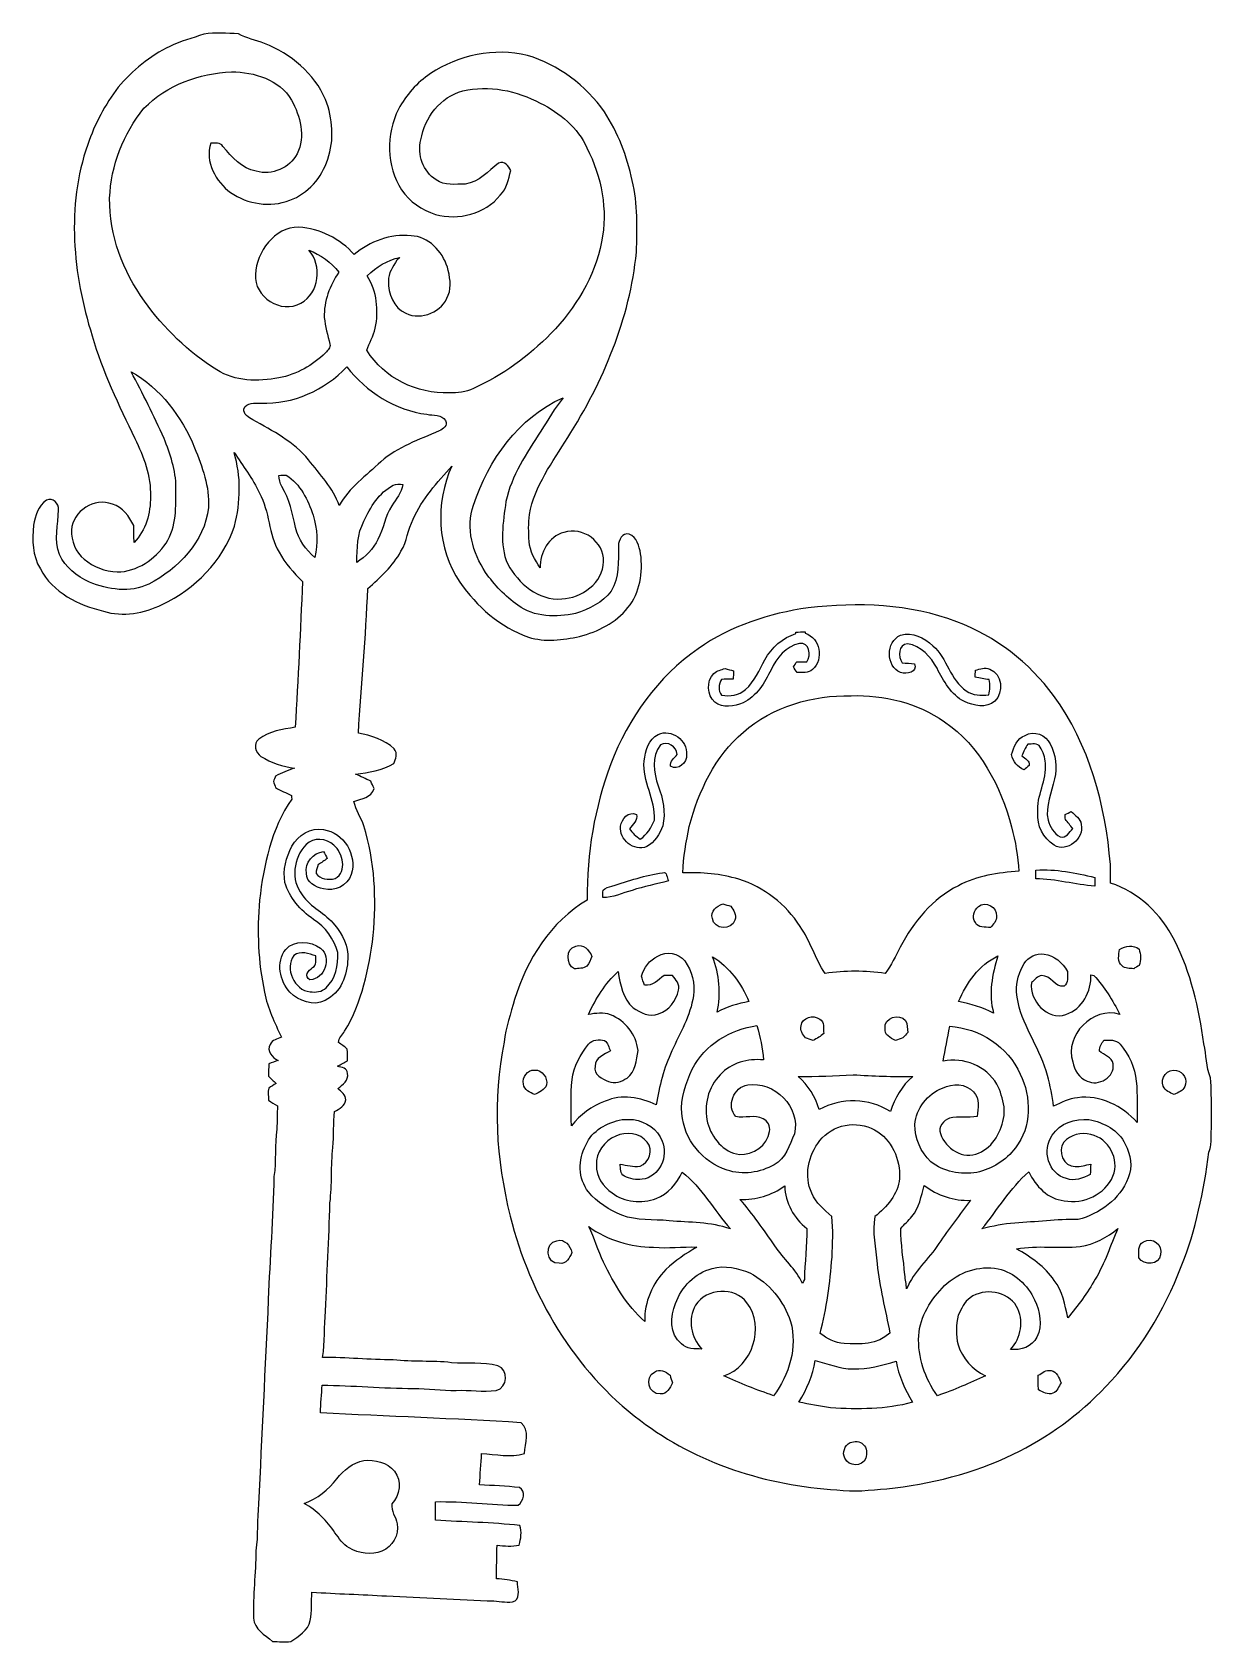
# Model space of a CAD drawing. Header units: centimetres. Extents: x -9.3 to 9.3, y -12.6 to 12.7.
import ezdxf

# ---------------------------------------------------------------- set-up
doc = ezdxf.new("R2010")
doc.units = ezdxf.units.CM
doc.header["$MEASUREMENT"] = 0
doc.layers.add('Camada 1', color=7, linetype='Continuous')

msp = doc.modelspace()

# ---------------------------------------------------------------- linework, layer by layer
at = {"layer": 'Camada 1', "color": 156}
for points, knots in [([(-6.57647, 12.63402), (-6.39726, 12.66401), (-6.21347, 12.64567), (-6.0325, 12.63967), (-6.0325, 12.63967), (-5.90373, 12.567), (-5.75697, 12.53948), (-5.62044, 12.4855), (-5.62044, 12.4855), (-5.20912, 12.32182), (-4.8387, 12.01737), (-4.6616, 11.60426), (-4.6616, 11.60426), (-4.548, 11.30723), (-4.52084, 10.96891), (-4.62845, 10.66587), (-4.62845, 10.66587), (-4.71664, 10.37695), (-4.93888, 10.12472), (-5.22534, 10.021), (-5.22534, 10.021), (-5.52874, 9.89858), (-5.88785, 9.96102), (-6.15385, 10.14271), (-6.15385, 10.14271), (-6.38951, 10.31309), (-6.56378, 10.62743), (-6.46606, 10.91882), (-6.46606, 10.91882), (-6.40009, 10.91423), (-6.31542, 10.93716), (-6.27415, 10.86872), (-6.27415, 10.86872), (-6.13587, 10.7001), (-5.97923, 10.52124), (-5.7538, 10.47714), (-5.7538, 10.47714), (-5.50862, 10.40977), (-5.22216, 10.52195), (-5.10892, 10.75372), (-5.10892, 10.75372), (-4.97275, 11.02395), (-5.06165, 11.34392), (-5.19606, 11.59615), (-5.19606, 11.59615), (-5.38585, 11.92106), (-5.78379, 12.03889), (-6.13903, 12.0417), (-6.13903, 12.0417), (-6.64279, 12.01349), (-7.16068, 11.83816), (-7.51628, 11.46739), (-7.51628, 11.46739), (-7.84224, 11.07157), (-8.03521, 10.56604), (-8.05603, 10.05346), (-8.05603, 10.05346), (-8.06802, 9.47031), (-7.84365, 8.90446), (-7.50887, 8.43455), (-7.50887, 8.43455), (-7.20336, 8.00699), (-6.81848, 7.63305), (-6.37222, 7.35434), (-6.37222, 7.35434), (-6.08507, 7.16879), (-5.72135, 7.16421), (-5.39574, 7.2277), (-5.39574, 7.2277), (-5.11844, 7.28203), (-4.86375, 7.4249), (-4.66195, 7.62141), (-4.66195, 7.62141), (-4.62808, 7.65915), (-4.57941, 7.7029), (-4.59493, 7.7597), (-4.59493, 7.7597), (-4.62492, 7.89905), (-4.66936, 8.03557), (-4.68136, 8.17845), (-4.68136, 8.17845), (-4.69229, 8.4335), (-4.59527, 8.6815), (-4.45135, 8.88894), (-4.45135, 8.88894), (-4.57376, 9.04804), (-4.74098, 9.16481), (-4.92653, 9.23854), (-4.92653, 9.23854), (-4.70923, 8.99512), (-4.75614, 8.56226), (-5.05142, 8.40281), (-5.05142, 8.40281), (-5.35727, 8.22395), (-5.79191, 8.5037), (-5.76474, 8.85472), (-5.76474, 8.85472), (-5.7464, 9.21349), (-5.4677, 9.59767), (-5.08175, 9.59872), (-5.08175, 9.59872), (-4.7498, 9.57685), (-4.4323, 9.41422), (-4.21111, 9.16657), (-4.21111, 9.16657), (-3.96451, 9.37294), (-3.64208, 9.49818), (-3.31786, 9.46361), (-3.31786, 9.46361), (-3.04129, 9.45232), (-2.82645, 9.21914), (-2.74742, 8.96831), (-2.74742, 8.96831), (-2.71003, 8.82543), (-2.67404, 8.66951), (-2.73402, 8.52699), (-2.73402, 8.52699), (-2.82256, 8.26593), (-3.15207, 8.12518), (-3.40113, 8.24406), (-3.40113, 8.24406), (-3.59127, 8.33013), (-3.68158, 8.55274), (-3.67488, 8.75136), (-3.67488, 8.75136), (-3.677, 8.87483), (-3.60009, 8.97784), (-3.53942, 9.07873), (-3.53942, 9.07873), (-3.52848, 9.08897), (-3.5059, 9.10978), (-3.49496, 9.12036), (-3.49496, 9.12036), (-3.69147, 9.08226), (-3.86257, 8.96972), (-4.00649, 8.83425), (-4.00649, 8.83425), (-3.85339, 8.58872), (-3.82447, 8.28709), (-3.87984, 8.00734), (-3.87984, 8.00734), (-3.90913, 7.8867), (-3.9744, 7.77909), (-4.01072, 7.66127), (-4.01072, 7.66127), (-3.74685, 7.22136), (-3.2205, 6.97652), (-2.71568, 6.99275), (-2.71568, 6.99275), (-2.58621, 6.98746), (-2.45497, 7.00369), (-2.33785, 7.06261), (-2.33785, 7.06261), (-1.87854, 7.26405), (-1.47072, 7.57025), (-1.11865, 7.92444), (-1.11865, 7.92444), (-0.73695, 8.3252), (-0.42579, 8.8145), (-0.32349, 9.36483), (-0.32349, 9.36483), (-0.21943, 9.86542), (-0.32349, 10.39213), (-0.55209, 10.84438), (-0.55209, 10.84438), (-0.69249, 11.16541), (-0.98107, 11.39366), (-1.28551, 11.55029), (-1.28551, 11.55029), (-1.65488, 11.74573), (-2.09373, 11.8371), (-2.50472, 11.74009), (-2.50472, 11.74009), (-2.85608, 11.64519), (-3.10515, 11.32204), (-3.16371, 10.97103), (-3.16371, 10.97103), (-3.21944, 10.73996), (-3.13302, 10.46726), (-2.92135, 10.34415), (-2.92135, 10.34415), (-2.79011, 10.24784), (-2.61937, 10.27217), (-2.46698, 10.27606), (-2.46698, 10.27606), (-2.25248, 10.30569), (-2.10326, 10.47891), (-1.94203, 10.60555), (-1.94203, 10.60555), (-1.84714, 10.64365), (-1.78328, 10.56428), (-1.74766, 10.48808), (-1.74766, 10.48808), (-1.79, 10.35402), (-1.80798, 10.20197), (-1.91628, 10.10073), (-1.91628, 10.10073), (-2.1537, 9.80298), (-2.57245, 9.70068), (-2.93263, 9.79699), (-2.93263, 9.79699), (-3.1443, 9.86895), (-3.34256, 9.99596), (-3.46604, 10.18575), (-3.46604, 10.18575), (-3.7151, 10.55899), (-3.70662, 11.05817), (-3.51683, 11.45433), (-3.51683, 11.45433), (-3.39336, 11.67482), (-3.22615, 11.87273), (-3.01412, 12.01208), (-3.01412, 12.01208), (-2.56962, 12.30206), (-2.00942, 12.42659), (-1.48978, 12.29783), (-1.48978, 12.29783), (-0.99694, 12.15672), (-0.57467, 11.82369), (-0.27727, 11.4113), (-0.27727, 11.4113), (-0.06597, 11.08286), (0.08008, 10.71315), (0.15769, 10.33073), (0.15769, 10.33073), (0.25118, 9.96279), (0.23459, 9.58038), (0.22542, 9.20432), (0.22542, 9.20432), (0.12135, 8.15939), (-0.29562, 7.16845), (-0.85548, 6.28826), (-0.85548, 6.28826), (-1.09185, 5.9062), (-1.37266, 5.53332), (-1.45696, 5.08175), (-1.45696, 5.08175), (-1.47319, 4.94064), (-1.47109, 4.79743), (-1.46227, 4.65559), (-1.46227, 4.65559), (-1.45204, 4.50037), (-1.36877, 4.36562), (-1.28658, 4.23862), (-1.28658, 4.23862), (-1.29187, 4.47852), (-1.1578, 4.73497), (-0.91369, 4.79848), (-0.91369, 4.79848), (-0.62264, 4.89584), (-0.27763, 4.64925), (-0.29069, 4.33951), (-0.29069, 4.33951), (-0.29915, 4.0019), (-0.63394, 3.76414), (-0.95003, 3.75214), (-0.95003, 3.75214), (-1.31655, 3.72215), (-1.63125, 3.99591), (-1.79846, 4.2993), (-1.79846, 4.2993), (-1.9364, 4.61115), (-1.86867, 4.95793), (-1.82667, 5.28284), (-1.82667, 5.28284), (-1.74059, 5.69241), (-1.49859, 6.04237), (-1.27881, 6.39022), (-1.27881, 6.39022), (-1.15958, 6.56412), (-1.05938, 6.75111), (-0.9285, 6.91656), (-0.9285, 6.91656), (-1.62772, 6.60576), (-2.10219, 5.93548), (-2.3361, 5.22498), (-2.3361, 5.22498), (-2.46167, 4.86833), (-2.34809, 4.47533), (-2.147, 4.16984), (-2.147, 4.16984), (-2.00942, 3.97016), (-1.83761, 3.79201), (-1.63865, 3.653), (-1.63865, 3.653), (-1.38112, 3.46109), (-1.03187, 3.45827), (-0.7306, 3.52495), (-0.7306, 3.52495), (-0.51964, 3.58951), (-0.30585, 3.69393), (-0.1718, 3.87526), (-0.1718, 3.87526), (-0.0388, 4.08727), (-0.06173, 4.34833), (-0.05749, 4.58752), (-0.05749, 4.58752), (-0.05997, 4.67747), (0.00669, 4.79354), (0.11077, 4.77166), (0.11077, 4.77166), (0.23566, 4.72581), (0.2667, 4.57799), (0.29138, 4.46229), (0.29138, 4.46229), (0.32985, 4.17089), (0.28539, 3.84668), (0.0896, 3.61597), (0.0896, 3.61597), (-0.09313, 3.37255), (-0.38276, 3.23956), (-0.66922, 3.16123), (-0.66922, 3.16123), (-0.93203, 3.10479), (-1.21108, 3.06846), (-1.47284, 3.151), (-1.47284, 3.151), (-1.91593, 3.30834), (-2.28494, 3.63255), (-2.55057, 4.0153), (-2.55057, 4.0153), (-2.91146, 4.54589), (-2.93933, 5.26413), (-2.67687, 5.842), (-2.67687, 5.842), (-2.90194, 5.58163), (-3.14888, 5.32906), (-3.28259, 5.00591), (-3.28259, 5.00591), (-3.37149, 4.84645), (-3.37855, 4.65559), (-3.47732, 4.50037), (-3.47732, 4.50037), (-3.60221, 4.2672), (-3.80293, 4.08975), (-3.99732, 3.91512), (-3.99732, 3.91512), (-4.02978, 3.15701), (-4.09363, 2.39994), (-4.14619, 1.64253), (-4.14619, 1.64253), (-3.94652, 1.59948), (-3.73167, 1.54552), (-3.58563, 1.39242), (-3.58563, 1.39242), (-3.51825, 1.32679), (-3.56059, 1.23506), (-3.58846, 1.16204), (-3.58846, 1.16204), (-3.77331, 1.05798), (-3.98392, 1.02376), (-4.19099, 0.99694), (-4.19099, 0.99694), (-4.1102, 0.96202), (-4.02978, 0.92499), (-3.95145, 0.8844), (-3.95145, 0.8844), (-3.93347, 0.84701), (-3.91583, 0.80926), (-3.89748, 0.77116), (-3.89748, 0.77116), (-3.93876, 0.62476), (-4.09468, 0.61029), (-4.21674, 0.5669), (-4.21674, 0.5669), (-4.18782, 0.43039), (-4.10279, 0.31362), (-4.05977, 0.18097), (-4.05977, 0.18097), (-3.88513, -0.37465), (-3.86045, -0.9659), (-3.91266, -1.54269), (-3.91266, -1.54269), (-3.97968, -2.06233), (-4.08622, -2.59291), (-4.36316, -3.04553), (-4.36316, -3.04553), (-4.39384, -3.10373), (-4.45981, -3.151), (-4.45735, -3.22192), (-4.45735, -3.22192), (-4.41254, -3.2572), (-4.36174, -3.28682), (-4.32187, -3.32916), (-4.32187, -3.32916), (-4.30776, -3.38842), (-4.31765, -3.45015), (-4.3187, -3.51084), (-4.3187, -3.51084), (-4.3695, -3.54012), (-4.42029, -3.56975), (-4.4718, -3.59798), (-4.4718, -3.59798), (-4.41218, -3.61526), (-4.31446, -3.62725), (-4.31799, -3.70874), (-4.31799, -3.70874), (-4.29224, -3.81881), (-4.39384, -3.88866), (-4.46722, -3.94899), (-4.46722, -3.94899), (-4.41395, -3.99732), (-4.33951, -4.04529), (-4.34516, -4.1275), (-4.34516, -4.1275), (-4.35115, -4.22275), (-4.44816, -4.26544), (-4.51979, -4.30742), (-4.51979, -4.30742), (-4.54096, -4.49509), (-4.53073, -4.68453), (-4.548, -4.87291), (-4.548, -4.87291), (-4.5787, -5.1629), (-4.55648, -5.45606), (-4.59281, -5.74569), (-4.59281, -5.74569), (-4.60798, -6.31367), (-4.64219, -6.87987), (-4.66054, -7.44714), (-4.66054, -7.44714), (-4.68982, -7.68914), (-4.66619, -7.93467), (-4.70817, -8.17527), (-4.70817, -8.17527), (-4.3374, -8.17774), (-3.96804, -8.21055), (-3.59728, -8.21407), (-3.59728, -8.21407), (-3.29318, -8.25217), (-2.98555, -8.22184), (-2.68111, -8.25887), (-2.68111, -8.25887), (-2.43945, -8.2825), (-2.18863, -8.24123), (-1.95333, -8.30686), (-1.95333, -8.30686), (-1.77623, -8.37282), (-1.79987, -8.64763), (-1.97767, -8.69631), (-1.97767, -8.69631), (-2.18722, -8.72172), (-2.39923, -8.6868), (-2.60984, -8.69421), (-2.60984, -8.69421), (-2.83457, -8.7062), (-3.05576, -8.6554), (-3.28012, -8.66634), (-3.28012, -8.66634), (-3.75849, -8.65752), (-4.23579, -8.62153), (-4.71382, -8.60989), (-4.71382, -8.60989), (-4.72405, -8.75558), (-4.74062, -8.90093), (-4.74132, -9.04733), (-4.74132, -9.04733), (-3.68969, -9.10519), (-2.63701, -9.13482), (-1.58644, -9.20396), (-1.58644, -9.20396), (-1.44356, -9.31686), (-1.52505, -9.52923), (-1.53563, -9.68445), (-1.53563, -9.68445), (-1.75294, -9.75676), (-1.98578, -9.69715), (-2.20873, -9.68691), (-2.20873, -9.68691), (-2.21896, -9.85097), (-2.23166, -10.01535), (-2.24013, -10.1801), (-2.24013, -10.1801), (-2.03164, -10.19104), (-1.82245, -10.19844), (-1.61536, -10.22208), (-1.61536, -10.22208), (-1.50283, -10.27782), (-1.55256, -10.43481), (-1.63194, -10.50079), (-1.63194, -10.50079), (-2.06657, -10.49972), (-2.49872, -10.43374), (-2.9337, -10.44539), (-2.9337, -10.44539), (-2.93404, -10.54169), (-2.93441, -10.63837), (-2.93441, -10.73538), (-2.93441, -10.73538), (-2.49237, -10.76501), (-2.04823, -10.77066), (-1.60725, -10.81863), (-1.60725, -10.81863), (-1.57056, -10.91988), (-1.59456, -11.0243), (-1.61642, -11.12626), (-1.61642, -11.12626), (-1.73143, -11.15554), (-1.84962, -11.14), (-1.96568, -11.13013), (-1.96568, -11.13013), (-1.97097, -11.30511), (-1.97379, -11.48045), (-1.97484, -11.65577), (-1.97484, -11.65577), (-1.86407, -11.66671), (-1.75331, -11.67977), (-1.64429, -11.70552), (-1.64429, -11.70552), (-1.6457, -11.80217), (-1.59526, -11.93517), (-1.68063, -12.00572), (-1.68063, -12.00572), (-1.78752, -12.04595), (-1.905, -12.00784), (-2.01507, -12.00538), (-2.01507, -12.00538), (-2.57915, -11.98808), (-3.14147, -11.94647), (-3.70557, -11.92776), (-3.70557, -11.92776), (-4.09609, -11.90201), (-4.48768, -11.89319), (-4.87856, -11.8678), (-4.87856, -11.8678), (-4.88421, -12.01666), (-4.8761, -12.168), (-4.90326, -12.31511), (-4.90326, -12.31511), (-4.93535, -12.47352), (-5.08669, -12.55888), (-5.20841, -12.64496), (-5.20841, -12.64496), (-5.30436, -12.64813), (-5.39996, -12.64742), (-5.49556, -12.64108), (-5.49556, -12.64108), (-5.61586, -12.54125), (-5.7845, -12.452), (-5.79402, -12.27596), (-5.79402, -12.27596), (-5.80214, -11.92213), (-5.76192, -11.5697), (-5.75592, -11.21657), (-5.75592, -11.21657), (-5.72135, -10.97173), (-5.74533, -10.72373), (-5.71394, -10.47925), (-5.71394, -10.47925), (-5.66807, -9.40822), (-5.61092, -8.33754), (-5.56153, -7.26756), (-5.56153, -7.26756), (-5.53895, -6.62094), (-5.4864, -5.97605), (-5.47299, -5.32906), (-5.47299, -5.32906), (-5.43489, -5.08282), (-5.46593, -4.83234), (-5.4289, -4.58645), (-5.4289, -4.58645), (-5.41725, -4.46439), (-5.42183, -4.34162), (-5.41867, -4.21922), (-5.41867, -4.21922), (-5.46522, -4.19064), (-5.5118, -4.16136), (-5.558, -4.13278), (-5.558, -4.13278), (-5.56083, -4.06929), (-5.56894, -4.00507), (-5.55483, -3.94299), (-5.55483, -3.94299), (-5.5185, -3.91442), (-5.47863, -3.89113), (-5.43877, -3.86749), (-5.43877, -3.86749), (-5.4797, -3.82905), (-5.52026, -3.79024), (-5.56048, -3.75179), (-5.56048, -3.75179), (-5.55941, -3.68687), (-5.55659, -3.62267), (-5.55237, -3.55847), (-5.55237, -3.55847), (-5.50438, -3.54047), (-5.45641, -3.52283), (-5.40807, -3.5059), (-5.40807, -3.5059), (-5.4998, -3.46428), (-5.59328, -3.35667), (-5.53191, -3.25366), (-5.53191, -3.25366), (-5.50228, -3.18135), (-5.41867, -3.16864), (-5.35481, -3.14147), (-5.35481, -3.14147), (-5.45994, -2.91182), (-5.57776, -2.68357), (-5.61939, -2.43204), (-5.61939, -2.43204), (-5.72557, -1.95826), (-5.74145, -1.46861), (-5.6977, -0.98636), (-5.6977, -0.98636), (-5.63808, -0.43074), (-5.5139, 0.13723), (-5.1943, 0.60537), (-5.1943, 0.60537), (-5.1957, 0.61877), (-5.19782, 0.64523), (-5.19923, 0.65829), (-5.19923, 0.65829), (-5.28143, 0.70167), (-5.3668, 0.73871), (-5.44759, 0.78422), (-5.44759, 0.78422), (-5.45606, 0.80892), (-5.47263, 0.85794), (-5.48075, 0.88229), (-5.48075, 0.88229), (-5.47229, 0.90346), (-5.45535, 0.9458), (-5.44688, 0.9666), (-5.44688, 0.9666), (-5.35164, 1.01706), (-5.25144, 1.05692), (-5.1495, 1.09149), (-5.1495, 1.09149), (-5.33576, 1.11407), (-5.51956, 1.17369), (-5.67689, 1.27635), (-5.67689, 1.27635), (-5.76757, 1.33173), (-5.80178, 1.4753), (-5.71183, 1.54763), (-5.71183, 1.54763), (-5.55059, 1.67569), (-5.33541, 1.69686), (-5.13961, 1.73355), (-5.13961, 1.73355), (-5.0934, 2.49695), (-5.05777, 3.26143), (-5.02391, 4.02554), (-5.02391, 4.02554), (-5.16431, 4.16418), (-5.29943, 4.31129), (-5.39291, 4.48627), (-5.39291, 4.48627), (-5.56012, 4.77343), (-5.54002, 5.12621), (-5.70159, 5.41584), (-5.70159, 5.41584), (-5.8039, 5.64727), (-5.96582, 5.84305), (-6.10022, 6.05508), (-6.10022, 6.05508), (-5.98735, 5.67865), (-5.99439, 5.27402), (-6.09494, 4.8962), (-6.09494, 4.8962), (-6.27238, 4.34445), (-6.71759, 3.91442), (-7.22877, 3.66218), (-7.22877, 3.66218), (-7.51416, 3.52953), (-7.84542, 3.46039), (-8.15234, 3.55988), (-8.15234, 3.55988), (-8.54639, 3.6523), (-8.95244, 3.85163), (-9.14541, 4.22627), (-9.14541, 4.22627), (-9.27347, 4.42982), (-9.27276, 4.67818), (-9.25159, 4.90926), (-9.25159, 4.90926), (-9.22513, 5.05459), (-9.18068, 5.2197), (-9.04839, 5.30401), (-9.04839, 5.30401), (-8.94715, 5.35094), (-8.85083, 5.25463), (-8.86036, 5.15338), (-8.86036, 5.15338), (-8.86495, 4.92018), (-8.93303, 4.67676), (-8.84625, 4.45028), (-8.84625, 4.45028), (-8.75594, 4.24921), (-8.56896, 4.1081), (-8.37423, 4.01601), (-8.37423, 4.01601), (-8.08143, 3.89784), (-7.7343, 3.84104), (-7.43973, 3.98638), (-7.43973, 3.98638), (-6.97759, 4.22556), (-6.56307, 4.64996), (-6.50346, 5.18795), (-6.50346, 5.18795), (-6.48017, 5.51497), (-6.60259, 5.83035), (-6.72112, 6.12916), (-6.72112, 6.12916), (-6.92291, 6.61599), (-7.25452, 7.06366), (-7.72018, 7.32542), (-7.72018, 7.32542), (-7.52968, 6.98465), (-7.3674, 6.62939), (-7.2009, 6.27661), (-7.2009, 6.27661), (-7.10459, 6.02967), (-7.01428, 5.77356), (-7.01321, 5.50509), (-7.01321, 5.50509), (-7.01674, 5.20912), (-6.99876, 4.88772), (-7.16879, 4.62913), (-7.16879, 4.62913), (-7.34024, 4.37727), (-7.62316, 4.17829), (-7.93608, 4.17583), (-7.93608, 4.17583), (-8.12482, 4.18606), (-8.3118, 4.25484), (-8.45784, 4.37585), (-8.45784, 4.37585), (-8.59402, 4.4838), (-8.66034, 4.66407), (-8.65716, 4.83446), (-8.65716, 4.83446), (-8.63635, 5.13291), (-8.29275, 5.35445), (-8.01334, 5.24298), (-8.01334, 5.24298), (-7.85035, 5.19711), (-7.74982, 5.04789), (-7.67679, 4.90502), (-7.67679, 4.90502), (-7.67432, 4.81646), (-7.67326, 4.72756), (-7.67257, 4.63868), (-7.67257, 4.63868), (-7.48665, 4.83022), (-7.41009, 5.10046), (-7.4161, 5.36292), (-7.4161, 5.36292), (-7.40163, 5.6843), (-7.52264, 5.99015), (-7.65915, 6.27415), (-7.65915, 6.27415), (-7.91174, 6.80049), (-8.17033, 7.32788), (-8.33154, 7.89094), (-8.33154, 7.89094), (-8.63423, 8.85754), (-8.74077, 9.92645), (-8.40139, 10.89836), (-8.40139, 10.89836), (-8.28921, 11.2208), (-8.12799, 11.52595), (-7.92198, 11.79794), (-7.92198, 11.79794), (-7.69972, 12.065), (-7.42421, 12.28936), (-7.11059, 12.44035), (-7.11059, 12.44035), (-6.93985, 12.52361), (-6.75428, 12.56911), (-6.57647, 12.63402)], [0, 0, 0, 0, 0.00515464, 0.00515464, 0.00515464, 0.00515464, 0.01030928, 0.01030928, 0.01030928, 0.01030928, 0.01546392, 0.01546392, 0.01546392, 0.01546392, 0.02061856, 0.02061856, 0.02061856, 0.02061856, 0.0257732, 0.0257732, 0.0257732, 0.0257732, 0.03092784, 0.03092784, 0.03092784, 0.03092784, 0.03608247, 0.03608247, 0.03608247, 0.03608247, 0.04123711, 0.04123711, 0.04123711, 0.04123711, 0.04639175, 0.04639175, 0.04639175, 0.04639175, 0.05154639, 0.05154639, 0.05154639, 0.05154639, 0.05670103, 0.05670103, 0.05670103, 0.05670103, 0.06185567, 0.06185567, 0.06185567, 0.06185567, 0.06701031, 0.06701031, 0.06701031, 0.06701031, 0.07216495, 0.07216495, 0.07216495, 0.07216495, 0.07731959, 0.07731959, 0.07731959, 0.07731959, 0.08247423, 0.08247423, 0.08247423, 0.08247423, 0.08762887, 0.08762887, 0.08762887, 0.08762887, 0.09278351, 0.09278351, 0.09278351, 0.09278351, 0.09793814, 0.09793814, 0.09793814, 0.09793814, 0.10309278, 0.10309278, 0.10309278, 0.10309278, 0.10824742, 0.10824742, 0.10824742, 0.10824742, 0.11340206, 0.11340206, 0.11340206, 0.11340206, 0.1185567, 0.1185567, 0.1185567, 0.1185567, 0.12371134, 0.12371134, 0.12371134, 0.12371134, 0.12886598, 0.12886598, 0.12886598, 0.12886598, 0.13402062, 0.13402062, 0.13402062, 0.13402062, 0.13917526, 0.13917526, 0.13917526, 0.13917526, 0.1443299, 0.1443299, 0.1443299, 0.1443299, 0.14948454, 0.14948454, 0.14948454, 0.14948454, 0.15463918, 0.15463918, 0.15463918, 0.15463918, 0.15979381, 0.15979381, 0.15979381, 0.15979381, 0.16494845, 0.16494845, 0.16494845, 0.16494845, 0.17010309, 0.17010309, 0.17010309, 0.17010309, 0.17525773, 0.17525773, 0.17525773, 0.17525773, 0.18041237, 0.18041237, 0.18041237, 0.18041237, 0.18556701, 0.18556701, 0.18556701, 0.18556701, 0.19072165, 0.19072165, 0.19072165, 0.19072165, 0.19587629, 0.19587629, 0.19587629, 0.19587629, 0.20103093, 0.20103093, 0.20103093, 0.20103093, 0.20618557, 0.20618557, 0.20618557, 0.20618557, 0.21134021, 0.21134021, 0.21134021, 0.21134021, 0.21649485, 0.21649485, 0.21649485, 0.21649485, 0.22164948, 0.22164948, 0.22164948, 0.22164948, 0.22680412, 0.22680412, 0.22680412, 0.22680412, 0.23195876, 0.23195876, 0.23195876, 0.23195876, 0.2371134, 0.2371134, 0.2371134, 0.2371134, 0.24226804, 0.24226804, 0.24226804, 0.24226804, 0.24742268, 0.24742268, 0.24742268, 0.24742268, 0.25257732, 0.25257732, 0.25257732, 0.25257732, 0.25773196, 0.25773196, 0.25773196, 0.25773196, 0.2628866, 0.2628866, 0.2628866, 0.2628866, 0.26804124, 0.26804124, 0.26804124, 0.26804124, 0.27319588, 0.27319588, 0.27319588, 0.27319588, 0.27835052, 0.27835052, 0.27835052, 0.27835052, 0.28350515, 0.28350515, 0.28350515, 0.28350515, 0.28865979, 0.28865979, 0.28865979, 0.28865979, 0.29381443, 0.29381443, 0.29381443, 0.29381443, 0.29896907, 0.29896907, 0.29896907, 0.29896907, 0.30412371, 0.30412371, 0.30412371, 0.30412371, 0.30927835, 0.30927835, 0.30927835, 0.30927835, 0.31443299, 0.31443299, 0.31443299, 0.31443299, 0.31958763, 0.31958763, 0.31958763, 0.31958763, 0.32474227, 0.32474227, 0.32474227, 0.32474227, 0.32989691, 0.32989691, 0.32989691, 0.32989691, 0.33505155, 0.33505155, 0.33505155, 0.33505155, 0.34020619, 0.34020619, 0.34020619, 0.34020619, 0.34536082, 0.34536082, 0.34536082, 0.34536082, 0.35051546, 0.35051546, 0.35051546, 0.35051546, 0.3556701, 0.3556701, 0.3556701, 0.3556701, 0.36082474, 0.36082474, 0.36082474, 0.36082474, 0.36597938, 0.36597938, 0.36597938, 0.36597938, 0.37113402, 0.37113402, 0.37113402, 0.37113402, 0.37628866, 0.37628866, 0.37628866, 0.37628866, 0.3814433, 0.3814433, 0.3814433, 0.3814433, 0.38659794, 0.38659794, 0.38659794, 0.38659794, 0.39175258, 0.39175258, 0.39175258, 0.39175258, 0.39690722, 0.39690722, 0.39690722, 0.39690722, 0.40206186, 0.40206186, 0.40206186, 0.40206186, 0.40721649, 0.40721649, 0.40721649, 0.40721649, 0.41237113, 0.41237113, 0.41237113, 0.41237113, 0.41752577, 0.41752577, 0.41752577, 0.41752577, 0.42268041, 0.42268041, 0.42268041, 0.42268041, 0.42783505, 0.42783505, 0.42783505, 0.42783505, 0.43298969, 0.43298969, 0.43298969, 0.43298969, 0.43814433, 0.43814433, 0.43814433, 0.43814433, 0.44329897, 0.44329897, 0.44329897, 0.44329897, 0.44845361, 0.44845361, 0.44845361, 0.44845361, 0.45360825, 0.45360825, 0.45360825, 0.45360825, 0.45876289, 0.45876289, 0.45876289, 0.45876289, 0.46391753, 0.46391753, 0.46391753, 0.46391753, 0.46907216, 0.46907216, 0.46907216, 0.46907216, 0.4742268, 0.4742268, 0.4742268, 0.4742268, 0.47938144, 0.47938144, 0.47938144, 0.47938144, 0.48453608, 0.48453608, 0.48453608, 0.48453608, 0.48969072, 0.48969072, 0.48969072, 0.48969072, 0.49484536, 0.49484536, 0.49484536, 0.49484536, 0.5, 0.5, 0.5, 0.5, 0.50515464, 0.50515464, 0.50515464, 0.50515464, 0.51030928, 0.51030928, 0.51030928, 0.51030928, 0.51546392, 0.51546392, 0.51546392, 0.51546392, 0.52061856, 0.52061856, 0.52061856, 0.52061856, 0.5257732, 0.5257732, 0.5257732, 0.5257732, 0.53092784, 0.53092784, 0.53092784, 0.53092784, 0.53608247, 0.53608247, 0.53608247, 0.53608247, 0.54123711, 0.54123711, 0.54123711, 0.54123711, 0.54639175, 0.54639175, 0.54639175, 0.54639175, 0.55154639, 0.55154639, 0.55154639, 0.55154639, 0.55670103, 0.55670103, 0.55670103, 0.55670103, 0.56185567, 0.56185567, 0.56185567, 0.56185567, 0.56701031, 0.56701031, 0.56701031, 0.56701031, 0.57216495, 0.57216495, 0.57216495, 0.57216495, 0.57731959, 0.57731959, 0.57731959, 0.57731959, 0.58247423, 0.58247423, 0.58247423, 0.58247423, 0.58762887, 0.58762887, 0.58762887, 0.58762887, 0.59278351, 0.59278351, 0.59278351, 0.59278351, 0.59793814, 0.59793814, 0.59793814, 0.59793814, 0.60309278, 0.60309278, 0.60309278, 0.60309278, 0.60824742, 0.60824742, 0.60824742, 0.60824742, 0.61340206, 0.61340206, 0.61340206, 0.61340206, 0.6185567, 0.6185567, 0.6185567, 0.6185567, 0.62371134, 0.62371134, 0.62371134, 0.62371134, 0.62886598, 0.62886598, 0.62886598, 0.62886598, 0.63402062, 0.63402062, 0.63402062, 0.63402062, 0.63917526, 0.63917526, 0.63917526, 0.63917526, 0.6443299, 0.6443299, 0.6443299, 0.6443299, 0.64948454, 0.64948454, 0.64948454, 0.64948454, 0.65463918, 0.65463918, 0.65463918, 0.65463918, 0.65979381, 0.65979381, 0.65979381, 0.65979381, 0.66494845, 0.66494845, 0.66494845, 0.66494845, 0.67010309, 0.67010309, 0.67010309, 0.67010309, 0.67525773, 0.67525773, 0.67525773, 0.67525773, 0.68041237, 0.68041237, 0.68041237, 0.68041237, 0.68556701, 0.68556701, 0.68556701, 0.68556701, 0.69072165, 0.69072165, 0.69072165, 0.69072165, 0.69587629, 0.69587629, 0.69587629, 0.69587629, 0.70103093, 0.70103093, 0.70103093, 0.70103093, 0.70618557, 0.70618557, 0.70618557, 0.70618557, 0.71134021, 0.71134021, 0.71134021, 0.71134021, 0.71649485, 0.71649485, 0.71649485, 0.71649485, 0.72164948, 0.72164948, 0.72164948, 0.72164948, 0.72680412, 0.72680412, 0.72680412, 0.72680412, 0.73195876, 0.73195876, 0.73195876, 0.73195876, 0.7371134, 0.7371134, 0.7371134, 0.7371134, 0.74226804, 0.74226804, 0.74226804, 0.74226804, 0.74742268, 0.74742268, 0.74742268, 0.74742268, 0.75257732, 0.75257732, 0.75257732, 0.75257732, 0.75773196, 0.75773196, 0.75773196, 0.75773196, 0.7628866, 0.7628866, 0.7628866, 0.7628866, 0.76804124, 0.76804124, 0.76804124, 0.76804124, 0.77319588, 0.77319588, 0.77319588, 0.77319588, 0.77835052, 0.77835052, 0.77835052, 0.77835052, 0.78350515, 0.78350515, 0.78350515, 0.78350515, 0.78865979, 0.78865979, 0.78865979, 0.78865979, 0.79381443, 0.79381443, 0.79381443, 0.79381443, 0.79896907, 0.79896907, 0.79896907, 0.79896907, 0.80412371, 0.80412371, 0.80412371, 0.80412371, 0.80927835, 0.80927835, 0.80927835, 0.80927835, 0.81443299, 0.81443299, 0.81443299, 0.81443299, 0.81958763, 0.81958763, 0.81958763, 0.81958763, 0.82474227, 0.82474227, 0.82474227, 0.82474227, 0.82989691, 0.82989691, 0.82989691, 0.82989691, 0.83505155, 0.83505155, 0.83505155, 0.83505155, 0.84020619, 0.84020619, 0.84020619, 0.84020619, 0.84536082, 0.84536082, 0.84536082, 0.84536082, 0.85051546, 0.85051546, 0.85051546, 0.85051546, 0.8556701, 0.8556701, 0.8556701, 0.8556701, 0.86082474, 0.86082474, 0.86082474, 0.86082474, 0.86597938, 0.86597938, 0.86597938, 0.86597938, 0.87113402, 0.87113402, 0.87113402, 0.87113402, 0.87628866, 0.87628866, 0.87628866, 0.87628866, 0.8814433, 0.8814433, 0.8814433, 0.8814433, 0.88659794, 0.88659794, 0.88659794, 0.88659794, 0.89175258, 0.89175258, 0.89175258, 0.89175258, 0.89690722, 0.89690722, 0.89690722, 0.89690722, 0.90206186, 0.90206186, 0.90206186, 0.90206186, 0.90721649, 0.90721649, 0.90721649, 0.90721649, 0.91237113, 0.91237113, 0.91237113, 0.91237113, 0.91752577, 0.91752577, 0.91752577, 0.91752577, 0.92268041, 0.92268041, 0.92268041, 0.92268041, 0.92783505, 0.92783505, 0.92783505, 0.92783505, 0.93298969, 0.93298969, 0.93298969, 0.93298969, 0.93814433, 0.93814433, 0.93814433, 0.93814433, 0.94329897, 0.94329897, 0.94329897, 0.94329897, 0.94845361, 0.94845361, 0.94845361, 0.94845361, 0.95360825, 0.95360825, 0.95360825, 0.95360825, 0.95876289, 0.95876289, 0.95876289, 0.95876289, 0.96391753, 0.96391753, 0.96391753, 0.96391753, 0.96907216, 0.96907216, 0.96907216, 0.96907216, 0.9742268, 0.9742268, 0.9742268, 0.9742268, 0.97938144, 0.97938144, 0.97938144, 0.97938144, 0.98453608, 0.98453608, 0.98453608, 0.98453608, 0.98969072, 0.98969072, 0.98969072, 0.98969072, 1, 1, 1, 1]), ([(-5.68006, 6.828), (-5.68006, 6.828), (-5.68006, 6.828), (-5.68006, 6.828), (-5.68006, 6.828), (-5.77285, 6.828), (-5.90444, 6.85129), (-5.94395, 6.73946), (-5.94395, 6.73946), (-5.95982, 6.65056), (-5.86668, 6.60822), (-5.80565, 6.56941), (-5.80565, 6.56941), (-5.4931, 6.39127), (-5.15796, 6.22477), (-4.93006, 5.93689), (-4.93006, 5.93689), (-4.75121, 5.71183), (-4.53955, 5.49697), (-4.44746, 5.21864), (-4.44746, 5.21864), (-4.29436, 5.50403), (-4.02132, 5.691), (-3.79236, 5.91007), (-3.79236, 5.91007), (-3.53165, 6.14715), (-3.18876, 6.25157), (-2.87548, 6.39692), (-2.87548, 6.39692), (-2.81094, 6.42231), (-2.7379, 6.4777), (-2.77424, 6.55672), (-2.77424, 6.55672), (-2.83527, 6.65938), (-2.96862, 6.63256), (-3.06882, 6.65621), (-3.06882, 6.65621), (-3.57046, 6.71476), (-4.01884, 7.00899), (-4.32752, 7.40021), (-4.32752, 7.40021), (-4.6743, 7.03262), (-5.17277, 6.81284), (-5.68006, 6.828)], [0, 0, 0, 0, 0.08333333, 0.08333333, 0.08333333, 0.08333333, 0.16666667, 0.16666667, 0.16666667, 0.16666667, 0.25, 0.25, 0.25, 0.25, 0.33333333, 0.33333333, 0.33333333, 0.33333333, 0.41666667, 0.41666667, 0.41666667, 0.41666667, 0.5, 0.5, 0.5, 0.5, 0.58333333, 0.58333333, 0.58333333, 0.58333333, 0.66666667, 0.66666667, 0.66666667, 0.66666667, 0.75, 0.75, 0.75, 0.75, 0.83333333, 0.83333333, 0.83333333, 0.83333333, 1, 1, 1, 1]), ([(-5.39644, 5.69489), (-5.39644, 5.69489), (-5.39644, 5.69489), (-5.39644, 5.69489), (-5.39644, 5.69489), (-5.38902, 5.63386), (-5.3802, 5.57176), (-5.3467, 5.51885), (-5.3467, 5.51885), (-5.23309, 5.31988), (-5.18054, 5.09447), (-5.13291, 4.87257), (-5.13291, 4.87257), (-5.09057, 4.68629), (-4.97311, 4.5272), (-4.83022, 4.40443), (-4.83022, 4.40443), (-4.78189, 4.62314), (-4.78895, 4.85422), (-4.85739, 5.06764), (-4.85739, 5.06764), (-4.93994, 5.3093), (-5.05812, 5.5573), (-5.27967, 5.70052), (-5.27967, 5.70052), (-5.31847, 5.69877), (-5.35763, 5.69701), (-5.39644, 5.69489)], [0, 0, 0, 0, 0.125, 0.125, 0.125, 0.125, 0.25, 0.25, 0.25, 0.25, 0.375, 0.375, 0.375, 0.375, 0.5, 0.5, 0.5, 0.5, 0.625, 0.625, 0.625, 0.625, 0.75, 0.75, 0.75, 0.75, 1, 1, 1, 1]), ([(-3.59938, 5.53861), (-3.59938, 5.53861), (-3.59938, 5.53861), (-3.59938, 5.53861), (-3.59938, 5.53861), (-3.8241, 5.42466), (-3.95676, 5.19535), (-4.05799, 4.97416), (-4.05799, 4.97416), (-4.16524, 4.77626), (-4.16736, 4.54447), (-4.1723, 4.32505), (-4.1723, 4.32505), (-4.03224, 4.41395), (-3.90877, 4.53495), (-3.83892, 4.68736), (-3.83892, 4.68736), (-3.74791, 4.85598), (-3.72921, 5.05529), (-3.6202, 5.21545), (-3.6202, 5.21545), (-3.55952, 5.32482), (-3.46463, 5.42113), (-3.44452, 5.54884), (-3.44452, 5.54884), (-3.49603, 5.55766), (-3.55247, 5.56682), (-3.59938, 5.53861)], [0, 0, 0, 0, 0.125, 0.125, 0.125, 0.125, 0.25, 0.25, 0.25, 0.25, 0.375, 0.375, 0.375, 0.375, 0.5, 0.5, 0.5, 0.5, 0.625, 0.625, 0.625, 0.625, 0.75, 0.75, 0.75, 0.75, 1, 1, 1, 1]), ([(1.19627, 2.96862), (1.70568, 3.32775), (2.31315, 3.52531), (2.92629, 3.61209), (2.92629, 3.61209), (3.70662, 3.70204), (4.52049, 3.67524), (5.26133, 3.39231), (5.26133, 3.39231), (5.86916, 3.16793), (6.40079, 2.75307), (6.78249, 2.23131), (6.78249, 2.23131), (7.34694, 1.46437), (7.59848, 0.51399), (7.67608, -0.42333), (7.67608, -0.42333), (7.67927, -0.52069), (7.67715, -0.61806), (7.67715, -0.71578), (7.67715, -0.71578), (8.12163, -0.85794), (8.47478, -1.2058), (8.68398, -1.61607), (8.68398, -1.61607), (8.94396, -2.12195), (9.06426, -2.68534), (9.14717, -3.24414), (9.14717, -3.24414), (9.18598, -3.42089), (9.17963, -3.60927), (9.25194, -3.77789), (9.25194, -3.77789), (9.27028, -4.12925), (9.26816, -4.48168), (9.25617, -4.8334), (9.25617, -4.8334), (9.25194, -4.87327), (9.24136, -4.91172), (9.22479, -4.94875), (9.22479, -4.94875), (9.1433, -5.56153), (9.02122, -6.17255), (8.79052, -6.74863), (8.79052, -6.74863), (8.51641, -7.44255), (8.12658, -8.09907), (7.60341, -8.63458), (7.60341, -8.63458), (7.1875, -9.07415), (6.69254, -9.43856), (6.14644, -9.69997), (6.14644, -9.69997), (5.5252, -10.00019), (4.84645, -10.16916), (4.16207, -10.24325), (4.16207, -10.24325), (3.90102, -10.25806), (3.63926, -10.2997), (3.37819, -10.25947), (3.37819, -10.25947), (2.27541, -10.19033), (1.16981, -9.84566), (0.2868, -9.16693), (0.2868, -9.16693), (-0.75282, -8.38624), (-1.44638, -7.20548), (-1.7593, -5.95453), (-1.7593, -5.95453), (-1.98191, -5.06236), (-2.04223, -4.1208), (-1.8549, -3.21663), (-1.8549, -3.21663), (-1.82527, -2.98732), (-1.75331, -2.76684), (-1.6898, -2.54528), (-1.6898, -2.54528), (-1.49684, -1.9191), (-1.1236, -1.3215), (-0.54785, -0.98283), (-0.54785, -0.98283), (-0.55986, -0.25505), (-0.43215, 0.47625), (-0.17604, 1.15746), (-0.17604, 1.15746), (0.0956, 1.87501), (0.56198, 2.52942), (1.19627, 2.96862)], [0, 0, 0, 0, 0.04347826, 0.04347826, 0.04347826, 0.04347826, 0.08695652, 0.08695652, 0.08695652, 0.08695652, 0.13043478, 0.13043478, 0.13043478, 0.13043478, 0.17391304, 0.17391304, 0.17391304, 0.17391304, 0.2173913, 0.2173913, 0.2173913, 0.2173913, 0.26086957, 0.26086957, 0.26086957, 0.26086957, 0.30434783, 0.30434783, 0.30434783, 0.30434783, 0.34782609, 0.34782609, 0.34782609, 0.34782609, 0.39130435, 0.39130435, 0.39130435, 0.39130435, 0.43478261, 0.43478261, 0.43478261, 0.43478261, 0.47826087, 0.47826087, 0.47826087, 0.47826087, 0.52173913, 0.52173913, 0.52173913, 0.52173913, 0.56521739, 0.56521739, 0.56521739, 0.56521739, 0.60869565, 0.60869565, 0.60869565, 0.60869565, 0.65217391, 0.65217391, 0.65217391, 0.65217391, 0.69565217, 0.69565217, 0.69565217, 0.69565217, 0.73913043, 0.73913043, 0.73913043, 0.73913043, 0.7826087, 0.7826087, 0.7826087, 0.7826087, 0.82608696, 0.82608696, 0.82608696, 0.82608696, 0.86956522, 0.86956522, 0.86956522, 0.86956522, 0.91304348, 0.91304348, 0.91304348, 0.91304348, 1, 1, 1, 1]), ([(2.72944, 3.23074), (2.72944, 3.23074), (2.72944, 3.23074), (2.72944, 3.23074), (2.72944, 3.23074), (2.72944, 3.23074), (2.73368, 3.20674), (2.73368, 3.20674), (2.73368, 3.20674), (2.52236, 3.14466), (2.3502, 2.98591), (2.24508, 2.79541), (2.24508, 2.79541), (2.1544, 2.63348), (2.08562, 2.45145), (1.93993, 2.32833), (1.93993, 2.32833), (1.84043, 2.2359), (1.69438, 2.21333), (1.56491, 2.23872), (1.56491, 2.23872), (1.50001, 2.30681), (1.5233, 2.41053), (1.55999, 2.48673), (1.55999, 2.48673), (1.62136, 2.48778), (1.68346, 2.48849), (1.74554, 2.49061), (1.74554, 2.49061), (1.748, 2.53364), (1.75048, 2.57668), (1.7526, 2.61972), (1.7526, 2.61972), (1.70814, 2.63277), (1.6637, 2.64583), (1.6196, 2.65923), (1.6196, 2.65923), (1.55892, 2.63735), (1.49048, 2.62573), (1.44322, 2.5788), (1.44322, 2.5788), (1.32045, 2.45991), (1.3349, 2.23979), (1.45767, 2.12653), (1.45767, 2.12653), (1.58326, 2.02564), (1.76318, 2.06233), (1.90146, 2.11701), (1.90146, 2.11701), (2.1149, 2.21862), (2.24296, 2.4324), (2.34102, 2.63806), (2.34102, 2.63806), (2.43063, 2.82222), (2.57703, 3.00708), (2.78623, 3.05187), (2.78623, 3.05187), (2.94534, 3.0741), (2.97497, 2.86807), (2.90653, 2.76153), (2.90653, 2.76153), (2.85255, 2.76224), (2.79858, 2.76331), (2.7453, 2.76436), (2.7453, 2.76436), (2.73227, 2.74355), (2.70686, 2.70228), (2.6938, 2.68145), (2.6938, 2.68145), (2.70827, 2.6603), (2.73719, 2.61832), (2.75166, 2.59715), (2.75166, 2.59715), (2.8342, 2.59679), (2.93051, 2.57774), (2.99473, 2.64407), (2.99473, 2.64407), (3.17358, 2.80105), (3.11714, 3.14325), (2.87796, 3.21098), (2.87796, 3.21098), (2.87796, 3.21098), (2.87972, 3.2332), (2.87972, 3.2332), (2.87972, 3.2332), (2.82928, 3.23249), (2.77917, 3.23144), (2.72944, 3.23074)], [0, 0, 0, 0, 0.04347826, 0.04347826, 0.04347826, 0.04347826, 0.08695652, 0.08695652, 0.08695652, 0.08695652, 0.13043478, 0.13043478, 0.13043478, 0.13043478, 0.17391304, 0.17391304, 0.17391304, 0.17391304, 0.2173913, 0.2173913, 0.2173913, 0.2173913, 0.26086957, 0.26086957, 0.26086957, 0.26086957, 0.30434783, 0.30434783, 0.30434783, 0.30434783, 0.34782609, 0.34782609, 0.34782609, 0.34782609, 0.39130435, 0.39130435, 0.39130435, 0.39130435, 0.43478261, 0.43478261, 0.43478261, 0.43478261, 0.47826087, 0.47826087, 0.47826087, 0.47826087, 0.52173913, 0.52173913, 0.52173913, 0.52173913, 0.56521739, 0.56521739, 0.56521739, 0.56521739, 0.60869565, 0.60869565, 0.60869565, 0.60869565, 0.65217391, 0.65217391, 0.65217391, 0.65217391, 0.69565217, 0.69565217, 0.69565217, 0.69565217, 0.73913043, 0.73913043, 0.73913043, 0.73913043, 0.7826087, 0.7826087, 0.7826087, 0.7826087, 0.82608696, 0.82608696, 0.82608696, 0.82608696, 0.86956522, 0.86956522, 0.86956522, 0.86956522, 0.91304348, 0.91304348, 0.91304348, 0.91304348, 1, 1, 1, 1]), ([(4.37832, 3.18028), (4.37832, 3.18028), (4.37832, 3.18028), (4.37832, 3.18028), (4.37832, 3.18028), (4.14301, 3.08539), (4.14443, 2.68676), (4.37832, 2.59257), (4.37832, 2.59257), (4.47357, 2.56222), (4.64609, 2.59574), (4.5988, 2.73156), (4.5988, 2.73156), (4.53319, 2.74284), (4.46687, 2.74284), (4.40055, 2.74496), (4.40055, 2.74496), (4.3367, 2.84868), (4.33951, 3.02789), (4.48802, 3.04729), (4.48802, 3.04729), (4.69864, 3.01659), (4.85527, 2.83951), (4.95158, 2.66064), (4.95158, 2.66064), (5.05459, 2.45991), (5.17207, 2.24579), (5.3802, 2.13818), (5.3802, 2.13818), (5.52872, 2.07327), (5.72593, 2.02564), (5.8621, 2.14383), (5.8621, 2.14383), (5.99792, 2.28318), (5.97958, 2.57562), (5.77849, 2.64583), (5.77849, 2.64583), (5.70547, 2.6804), (5.62609, 2.64936), (5.55378, 2.63031), (5.55378, 2.63031), (5.55271, 2.59326), (5.55201, 2.55622), (5.55166, 2.51919), (5.55166, 2.51919), (5.62397, 2.50542), (5.69665, 2.49378), (5.76967, 2.4825), (5.76967, 2.4825), (5.78979, 2.40312), (5.78731, 2.32233), (5.76333, 2.24401), (5.76333, 2.24401), (5.64303, 2.23097), (5.51215, 2.2299), (5.41019, 2.3054), (5.41019, 2.3054), (5.1562, 2.47826), (5.11069, 2.81693), (4.88456, 3.01554), (4.88456, 3.01554), (4.75121, 3.1376), (4.56282, 3.2452), (4.37832, 3.18028)], [0, 0, 0, 0, 0.05882353, 0.05882353, 0.05882353, 0.05882353, 0.11764706, 0.11764706, 0.11764706, 0.11764706, 0.17647059, 0.17647059, 0.17647059, 0.17647059, 0.23529412, 0.23529412, 0.23529412, 0.23529412, 0.29411765, 0.29411765, 0.29411765, 0.29411765, 0.35294118, 0.35294118, 0.35294118, 0.35294118, 0.41176471, 0.41176471, 0.41176471, 0.41176471, 0.47058824, 0.47058824, 0.47058824, 0.47058824, 0.52941176, 0.52941176, 0.52941176, 0.52941176, 0.58823529, 0.58823529, 0.58823529, 0.58823529, 0.64705882, 0.64705882, 0.64705882, 0.64705882, 0.70588235, 0.70588235, 0.70588235, 0.70588235, 0.76470588, 0.76470588, 0.76470588, 0.76470588, 0.82352941, 0.82352941, 0.82352941, 0.82352941, 0.88235294, 0.88235294, 0.88235294, 0.88235294, 1, 1, 1, 1]), ([(1.90605, 1.65593), (1.90605, 1.65593), (1.90605, 1.65593), (1.90605, 1.65593), (1.90605, 1.65593), (1.46049, 1.27776), (1.20368, 0.72918), (1.05375, 0.17463), (1.05375, 0.17463), (1.01035, -0.06702), (0.95815, -0.30797), (0.95462, -0.55491), (0.95462, -0.55491), (1.24989, -0.54856), (1.5501, -0.56832), (1.83373, -0.65722), (1.83373, -0.65722), (2.23097, -0.77823), (2.57668, -1.04705), (2.79681, -1.39876), (2.79681, -1.39876), (2.96228, -1.62665), (3.03072, -1.90746), (3.19229, -2.13713), (3.19229, -2.13713), (3.50414, -2.09161), (3.82376, -2.09408), (4.13597, -2.13642), (4.13597, -2.13642), (4.23226, -2.00907), (4.30106, -1.86513), (4.37091, -1.72261), (4.37091, -1.72261), (4.58082, -1.32785), (4.87927, -0.96097), (5.28601, -0.75812), (5.28601, -0.75812), (5.57812, -0.60254), (5.91185, -0.55068), (6.23851, -0.53162), (6.23851, -0.53162), (6.21663, -0.29669), (6.18912, -0.06103), (6.12034, 0.16544), (6.12034, 0.16544), (5.957, 0.80644), (5.62434, 1.44003), (5.06694, 1.82068), (5.06694, 1.82068), (4.64219, 2.11983), (4.1148, 2.24296), (3.60009, 2.2299), (3.60009, 2.2299), (2.99332, 2.23943), (2.36748, 2.06199), (1.90605, 1.65593)], [0, 0, 0, 0, 0.06666667, 0.06666667, 0.06666667, 0.06666667, 0.13333333, 0.13333333, 0.13333333, 0.13333333, 0.2, 0.2, 0.2, 0.2, 0.26666667, 0.26666667, 0.26666667, 0.26666667, 0.33333333, 0.33333333, 0.33333333, 0.33333333, 0.4, 0.4, 0.4, 0.4, 0.46666667, 0.46666667, 0.46666667, 0.46666667, 0.53333333, 0.53333333, 0.53333333, 0.53333333, 0.6, 0.6, 0.6, 0.6, 0.66666667, 0.66666667, 0.66666667, 0.66666667, 0.73333333, 0.73333333, 0.73333333, 0.73333333, 0.8, 0.8, 0.8, 0.8, 0.86666667, 0.86666667, 0.86666667, 0.86666667, 1, 1, 1, 1]), ([(0.56832, 1.62172), (0.56832, 1.62172), (0.56832, 1.62172), (0.56832, 1.62172), (0.56832, 1.62172), (0.4138, 1.5434), (0.36442, 1.36207), (0.34678, 1.20332), (0.34678, 1.20332), (0.31326, 0.88123), (0.53304, 0.59725), (0.50729, 0.27515), (0.50729, 0.27515), (0.46107, 0.15662), (0.39441, 0.04514), (0.28539, -0.02575), (0.28539, -0.02575), (0.21872, 0.01729), (0.16016, 0.07126), (0.1157, 0.13723), (0.1157, 0.13723), (0.16087, 0.20849), (0.25646, 0.2667), (0.22472, 0.363), (0.22472, 0.363), (0.10054, 0.42016), (-0.00847, 0.29033), (-0.02292, 0.17709), (-0.02292, 0.17709), (-0.05396, -0.03493), (0.19049, -0.22542), (0.38805, -0.14216), (0.38805, -0.14216), (0.51435, -0.07691), (0.59055, 0.05503), (0.63853, 0.18415), (0.63853, 0.18415), (0.69037, 0.39404), (0.64206, 0.61207), (0.56727, 0.81033), (0.56727, 0.81033), (0.49671, 1.01494), (0.45826, 1.27458), (0.60289, 1.45625), (0.60289, 1.45625), (0.71154, 1.52505), (0.86218, 1.4305), (0.8643, 1.30562), (0.8643, 1.30562), (0.82337, 1.24741), (0.74719, 1.20297), (0.75988, 1.12112), (0.75988, 1.12112), (0.88089, 1.0481), (1.0241, 1.17581), (1.01458, 1.30315), (1.01458, 1.30315), (1.03187, 1.52646), (0.77399, 1.71591), (0.56832, 1.62172)], [0, 0, 0, 0, 0.0625, 0.0625, 0.0625, 0.0625, 0.125, 0.125, 0.125, 0.125, 0.1875, 0.1875, 0.1875, 0.1875, 0.25, 0.25, 0.25, 0.25, 0.3125, 0.3125, 0.3125, 0.3125, 0.375, 0.375, 0.375, 0.375, 0.4375, 0.4375, 0.4375, 0.4375, 0.5, 0.5, 0.5, 0.5, 0.5625, 0.5625, 0.5625, 0.5625, 0.625, 0.625, 0.625, 0.625, 0.6875, 0.6875, 0.6875, 0.6875, 0.75, 0.75, 0.75, 0.75, 0.8125, 0.8125, 0.8125, 0.8125, 0.875, 0.875, 0.875, 0.875, 1, 1, 1, 1]), ([(6.33448, 1.60619), (6.33448, 1.60619), (6.33448, 1.60619), (6.33448, 1.60619), (6.33448, 1.60619), (6.20713, 1.55716), (6.15809, 1.42275), (6.12034, 1.30352), (6.12034, 1.30352), (6.1468, 1.1952), (6.217, 1.10983), (6.31825, 1.06221), (6.31825, 1.06221), (6.33835, 1.07984), (6.37857, 1.11512), (6.39833, 1.13276), (6.39833, 1.13276), (6.41526, 1.21038), (6.32882, 1.23825), (6.2858, 1.28269), (6.2858, 1.28269), (6.3059, 1.34937), (6.33942, 1.41076), (6.37786, 1.46861), (6.37786, 1.46861), (6.44384, 1.46261), (6.5345, 1.49613), (6.57153, 1.42168), (6.57153, 1.42168), (6.62481, 1.34902), (6.64632, 1.25764), (6.65373, 1.16945), (6.65373, 1.16945), (6.68338, 0.89958), (6.51298, 0.65758), (6.53486, 0.38805), (6.53486, 0.38805), (6.51615, 0.18661), (6.62622, -0.00916), (6.79026, -0.121), (6.79026, -0.121), (6.99311, -0.24129), (7.26863, -0.01693), (7.21713, 0.20637), (7.21713, 0.20637), (7.20407, 0.29739), (7.12187, 0.35102), (7.05872, 0.40745), (7.05872, 0.40745), (7.03509, 0.39616), (6.98816, 0.37358), (6.96453, 0.3623), (6.96453, 0.3623), (6.96524, 0.33689), (6.96665, 0.3115), (6.96806, 0.28575), (6.96806, 0.28575), (7.00792, 0.23883), (7.04639, 0.19085), (7.08342, 0.14076), (7.08342, 0.14076), (7.0305, 0.08325), (6.98005, -0.01517), (6.88586, 0.00881), (6.88586, 0.00881), (6.78638, 0.06173), (6.72816, 0.16932), (6.69571, 0.27305), (6.69571, 0.27305), (6.64879, 0.49564), (6.75393, 0.70731), (6.79696, 0.92109), (6.79696, 0.92109), (6.84281, 1.10489), (6.81567, 1.30386), (6.73028, 1.47179), (6.73028, 1.47179), (6.66043, 1.61183), (6.47559, 1.69016), (6.33448, 1.60619)], [0, 0, 0, 0, 0.04761905, 0.04761905, 0.04761905, 0.04761905, 0.0952381, 0.0952381, 0.0952381, 0.0952381, 0.14285714, 0.14285714, 0.14285714, 0.14285714, 0.19047619, 0.19047619, 0.19047619, 0.19047619, 0.23809524, 0.23809524, 0.23809524, 0.23809524, 0.28571429, 0.28571429, 0.28571429, 0.28571429, 0.33333333, 0.33333333, 0.33333333, 0.33333333, 0.38095238, 0.38095238, 0.38095238, 0.38095238, 0.42857143, 0.42857143, 0.42857143, 0.42857143, 0.47619048, 0.47619048, 0.47619048, 0.47619048, 0.52380952, 0.52380952, 0.52380952, 0.52380952, 0.57142857, 0.57142857, 0.57142857, 0.57142857, 0.61904762, 0.61904762, 0.61904762, 0.61904762, 0.66666667, 0.66666667, 0.66666667, 0.66666667, 0.71428571, 0.71428571, 0.71428571, 0.71428571, 0.76190476, 0.76190476, 0.76190476, 0.76190476, 0.80952381, 0.80952381, 0.80952381, 0.80952381, 0.85714286, 0.85714286, 0.85714286, 0.85714286, 0.9047619, 0.9047619, 0.9047619, 0.9047619, 1, 1, 1, 1]), ([(-5.18936, -0.13616), (-5.18936, -0.13616), (-5.18936, -0.13616), (-5.18936, -0.13616), (-5.18936, -0.13616), (-5.28319, -0.30726), (-5.33646, -0.51082), (-5.29943, -0.70555), (-5.29943, -0.70555), (-5.23275, -0.94791), (-5.05741, -1.14757), (-4.85245, -1.28693), (-4.85245, -1.28693), (-4.66972, -1.40864), (-4.52191, -1.59349), (-4.47075, -1.80974), (-4.47075, -1.80974), (-4.45416, -2.00625), (-4.50532, -2.22532), (-4.65384, -2.36431), (-4.65384, -2.36431), (-4.71805, -2.42992), (-4.81717, -2.43557), (-4.90326, -2.42639), (-4.90326, -2.42639), (-5.15479, -2.40312), (-5.31106, -2.0588), (-5.15972, -1.85666), (-5.15972, -1.85666), (-5.06024, -1.77024), (-4.92266, -1.83127), (-4.81329, -1.86265), (-4.81329, -1.86265), (-4.81507, -1.92722), (-4.79743, -2.00766), (-4.8648, -2.04681), (-4.8648, -2.04681), (-4.93148, -2.08704), (-5.00873, -2.18439), (-4.90643, -2.23626), (-4.90643, -2.23626), (-4.67465, -2.23273), (-4.55471, -1.88277), (-4.74098, -1.74025), (-4.74098, -1.74025), (-4.89973, -1.62806), (-5.15055, -1.60301), (-5.28849, -1.76213), (-5.28849, -1.76213), (-5.44617, -1.95862), (-5.38409, -2.25918), (-5.22181, -2.43416), (-5.22181, -2.43416), (-5.08282, -2.57033), (-4.85457, -2.661), (-4.67006, -2.56151), (-4.67006, -2.56151), (-4.42489, -2.44897), (-4.31553, -2.1611), (-4.31305, -1.90605), (-4.31305, -1.90605), (-4.29965, -1.70885), (-4.39596, -1.52435), (-4.51767, -1.37617), (-4.51767, -1.37617), (-4.66336, -1.19097), (-4.89795, -1.0996), (-5.02849, -0.89992), (-5.02849, -0.89992), (-5.21723, -0.67451), (-5.16819, -0.31433), (-4.96922, -0.11148), (-4.96922, -0.11148), (-4.85104, 0.00776), (-4.65067, -0.01164), (-4.53214, -0.11994), (-4.53214, -0.11994), (-4.3882, -0.24659), (-4.31341, -0.53269), (-4.51238, -0.64452), (-4.51238, -0.64452), (-4.61432, -0.67239), (-4.74732, -0.65792), (-4.81188, -0.56409), (-4.81188, -0.56409), (-4.81153, -0.51576), (-4.79142, -0.47096), (-4.77767, -0.42579), (-4.77767, -0.42579), (-4.72863, -0.39511), (-4.68066, -0.363), (-4.63408, -0.32878), (-4.63408, -0.32878), (-4.64889, -0.30198), (-4.67783, -0.24835), (-4.69229, -0.22153), (-4.69229, -0.22153), (-4.86021, -0.23917), (-4.98897, -0.39475), (-4.96288, -0.56373), (-4.96288, -0.56373), (-4.96429, -0.70696), (-4.81787, -0.78387), (-4.69477, -0.80468), (-4.69477, -0.80468), (-4.51943, -0.86147), (-4.32047, -0.75282), (-4.25696, -0.58349), (-4.25696, -0.58349), (-4.16207, -0.28151), (-4.37303, 0.08183), (-4.69265, 0.12417), (-4.69265, 0.12417), (-4.89513, 0.16333), (-5.0941, 0.0381), (-5.18936, -0.13616)], [0, 0, 0, 0, 0.03333333, 0.03333333, 0.03333333, 0.03333333, 0.06666667, 0.06666667, 0.06666667, 0.06666667, 0.1, 0.1, 0.1, 0.1, 0.13333333, 0.13333333, 0.13333333, 0.13333333, 0.16666667, 0.16666667, 0.16666667, 0.16666667, 0.2, 0.2, 0.2, 0.2, 0.23333333, 0.23333333, 0.23333333, 0.23333333, 0.26666667, 0.26666667, 0.26666667, 0.26666667, 0.3, 0.3, 0.3, 0.3, 0.33333333, 0.33333333, 0.33333333, 0.33333333, 0.36666667, 0.36666667, 0.36666667, 0.36666667, 0.4, 0.4, 0.4, 0.4, 0.43333333, 0.43333333, 0.43333333, 0.43333333, 0.46666667, 0.46666667, 0.46666667, 0.46666667, 0.5, 0.5, 0.5, 0.5, 0.53333333, 0.53333333, 0.53333333, 0.53333333, 0.56666667, 0.56666667, 0.56666667, 0.56666667, 0.6, 0.6, 0.6, 0.6, 0.63333333, 0.63333333, 0.63333333, 0.63333333, 0.66666667, 0.66666667, 0.66666667, 0.66666667, 0.7, 0.7, 0.7, 0.7, 0.73333333, 0.73333333, 0.73333333, 0.73333333, 0.76666667, 0.76666667, 0.76666667, 0.76666667, 0.8, 0.8, 0.8, 0.8, 0.83333333, 0.83333333, 0.83333333, 0.83333333, 0.86666667, 0.86666667, 0.86666667, 0.86666667, 0.9, 0.9, 0.9, 0.9, 0.93333333, 0.93333333, 0.93333333, 0.93333333, 1, 1, 1, 1]), ([(6.50309, -0.65158), (6.50309, -0.65158), (6.50309, -0.65158), (6.50309, -0.65158), (6.50309, -0.65158), (6.81777, -0.65051), (7.12187, -0.744), (7.43338, -0.76517), (7.43338, -0.76517), (7.43338, -0.71895), (7.43267, -0.6731), (7.43232, -0.62688), (7.43232, -0.62688), (7.12857, -0.55915), (6.81955, -0.49001), (6.50628, -0.51187), (6.50628, -0.51187), (6.50451, -0.55845), (6.50346, -0.60501), (6.50309, -0.65158)], [0, 0, 0, 0, 0.16666667, 0.16666667, 0.16666667, 0.16666667, 0.33333333, 0.33333333, 0.33333333, 0.33333333, 0.5, 0.5, 0.5, 0.5, 0.66666667, 0.66666667, 0.66666667, 0.66666667, 1, 1, 1, 1]), ([(-0.16087, -0.76305), (-0.16087, -0.76305), (-0.16087, -0.76305), (-0.16087, -0.76305), (-0.16087, -0.76305), (-0.20813, -0.78246), (-0.26563, -0.7888), (-0.3002, -0.82937), (-0.3002, -0.82937), (-0.30373, -0.86713), (-0.30514, -0.90487), (-0.30409, -0.94297), (-0.30409, -0.94297), (-0.14252, -0.94826), (0.00387, -0.87312), (0.15628, -0.83114), (0.15628, -0.83114), (0.34395, -0.76975), (0.53974, -0.73659), (0.72884, -0.67944), (0.72884, -0.67944), (0.70202, -0.63994), (0.71084, -0.53021), (0.63712, -0.55316), (0.63712, -0.55316), (0.36405, -0.5909), (0.1023, -0.68438), (-0.16087, -0.76305)], [0, 0, 0, 0, 0.125, 0.125, 0.125, 0.125, 0.25, 0.25, 0.25, 0.25, 0.375, 0.375, 0.375, 0.375, 0.5, 0.5, 0.5, 0.5, 0.625, 0.625, 0.625, 0.625, 0.75, 0.75, 0.75, 0.75, 1, 1, 1, 1]), ([(5.60458, -1.08691), (5.60458, -1.08691), (5.60458, -1.08691), (5.60458, -1.08691), (5.60458, -1.08691), (5.52591, -1.14265), (5.49733, -1.25306), (5.55308, -1.33631), (5.55308, -1.33631), (5.59187, -1.42769), (5.71005, -1.40299), (5.78908, -1.4171), (5.78908, -1.4171), (5.83106, -1.36277), (5.89704, -1.31304), (5.88573, -1.23613), (5.88573, -1.23613), (5.90196, -1.09926), (5.7083, -0.98989), (5.60458, -1.08691)], [0, 0, 0, 0, 0.16666667, 0.16666667, 0.16666667, 0.16666667, 0.33333333, 0.33333333, 0.33333333, 0.33333333, 0.5, 0.5, 0.5, 0.5, 0.66666667, 0.66666667, 0.66666667, 0.66666667, 1, 1, 1, 1]), ([(1.41958, -1.27353), (1.41958, -1.27353), (1.41958, -1.27353), (1.41958, -1.27353), (1.41958, -1.27353), (1.43932, -1.44885), (1.72755, -1.46614), (1.77305, -1.29928), (1.77305, -1.29928), (1.80057, -1.21673), (1.75718, -1.14158), (1.70744, -1.0795), (1.70744, -1.0795), (1.66546, -1.06785), (1.62382, -1.0555), (1.58255, -1.04315), (1.58255, -1.04315), (1.48872, -1.08232), (1.3836, -1.15429), (1.41958, -1.27353)], [0, 0, 0, 0, 0.16666667, 0.16666667, 0.16666667, 0.16666667, 0.33333333, 0.33333333, 0.33333333, 0.33333333, 0.5, 0.5, 0.5, 0.5, 0.66666667, 0.66666667, 0.66666667, 0.66666667, 1, 1, 1, 1]), ([(-0.72884, -1.70885), (-0.72884, -1.70885), (-0.72884, -1.70885), (-0.72884, -1.70885), (-0.72884, -1.70885), (-0.89358, -1.7526), (-0.88159, -1.99073), (-0.7493, -2.06728), (-0.7493, -2.06728), (-0.68403, -2.05563), (-0.60888, -2.06657), (-0.55386, -2.02177), (-0.55386, -2.02177), (-0.51435, -1.97872), (-0.49847, -1.92088), (-0.47483, -1.86901), (-0.47483, -1.86901), (-0.51611, -1.76917), (-0.60959, -1.66758), (-0.72884, -1.70885)], [0, 0, 0, 0, 0.16666667, 0.16666667, 0.16666667, 0.16666667, 0.33333333, 0.33333333, 0.33333333, 0.33333333, 0.5, 0.5, 0.5, 0.5, 0.66666667, 0.66666667, 0.66666667, 0.66666667, 1, 1, 1, 1]), ([(7.82143, -1.7586), (7.82143, -1.7586), (7.82143, -1.7586), (7.82143, -1.7586), (7.82143, -1.7586), (7.81085, -1.84396), (7.77768, -1.95686), (7.85917, -2.01824), (7.85917, -2.01824), (7.90857, -2.06516), (7.98018, -2.05598), (8.04298, -2.06409), (8.04298, -2.06409), (8.06414, -2.05069), (8.10612, -2.02423), (8.12694, -2.01117), (8.12694, -2.01117), (8.16115, -1.92722), (8.15092, -1.83868), (8.12835, -1.75365), (8.12835, -1.75365), (8.03134, -1.68556), (7.91845, -1.70003), (7.82143, -1.7586)], [0, 0, 0, 0, 0.14285714, 0.14285714, 0.14285714, 0.14285714, 0.28571429, 0.28571429, 0.28571429, 0.28571429, 0.42857143, 0.42857143, 0.42857143, 0.42857143, 0.57142857, 0.57142857, 0.57142857, 0.57142857, 0.71428571, 0.71428571, 0.71428571, 0.71428571, 1, 1, 1, 1]), ([(0.5602, -1.86548), (0.5602, -1.86548), (0.5602, -1.86548), (0.5602, -1.86548), (0.5602, -1.86548), (0.42969, -1.9251), (0.34712, -2.04927), (0.30444, -2.18263), (0.30444, -2.18263), (0.31608, -2.21755), (0.33901, -2.2874), (0.35065, -2.32233), (0.35065, -2.32233), (0.47837, -2.34209), (0.56515, -2.23838), (0.66004, -2.1724), (0.66004, -2.1724), (0.69356, -2.1717), (0.76093, -2.17099), (0.79445, -2.17028), (0.79445, -2.17028), (0.84561, -2.23519), (0.91086, -2.31281), (0.88723, -2.40171), (0.88723, -2.40171), (0.84878, -2.56329), (0.73907, -2.72274), (0.57431, -2.77283), (0.57431, -2.77283), (0.43602, -2.82857), (0.28645, -2.75731), (0.17426, -2.67616), (0.17426, -2.67616), (0.01023, -2.53646), (-0.03104, -2.31069), (-0.06349, -2.10889), (-0.06349, -2.10889), (-0.26775, -2.29481), (-0.41275, -2.5333), (-0.52951, -2.78129), (-0.52951, -2.78129), (-0.41451, -2.76754), (-0.29279, -2.74143), (-0.18097, -2.78765), (-0.18097, -2.78765), (0.04903, -2.87937), (0.22119, -3.10056), (0.25188, -3.34715), (0.25188, -3.34715), (0.2226, -3.49956), (0.21378, -3.68265), (0.07832, -3.78459), (0.07832, -3.78459), (-0.00776, -3.83399), (-0.11535, -3.88126), (-0.21342, -3.83716), (-0.21342, -3.83716), (-0.31679, -3.79976), (-0.44696, -3.72816), (-0.42579, -3.59762), (-0.42579, -3.59762), (-0.42827, -3.4618), (-0.27763, -3.41558), (-0.18379, -3.35455), (-0.18379, -3.35455), (-0.21025, -3.29917), (-0.22331, -3.23285), (-0.2741, -3.19334), (-0.2741, -3.19334), (-0.36089, -3.1683), (-0.46743, -3.17534), (-0.5274, -3.25154), (-0.5274, -3.25154), (-0.65758, -3.41066), (-0.76588, -3.59903), (-0.78598, -3.80717), (-0.78598, -3.80717), (-0.80997, -4.04847), (-0.80398, -4.29119), (-0.79621, -4.53284), (-0.79621, -4.53284), (-0.65863, -4.35856), (-0.47659, -4.22239), (-0.2667, -4.14796), (-0.2667, -4.14796), (-0.00811, -4.03014), (0.28821, -4.08869), (0.53622, -4.20475), (0.53622, -4.20475), (0.58596, -3.91442), (0.65405, -3.62303), (0.78281, -3.35667), (0.78281, -3.35667), (0.9091, -3.07374), (1.07385, -2.80141), (1.12182, -2.49025), (1.12182, -2.49025), (1.14828, -2.29834), (1.09784, -2.09727), (0.9839, -1.94098), (0.9839, -1.94098), (0.88793, -1.81327), (0.69497, -1.78293), (0.5602, -1.86548)], [0, 0, 0, 0, 0.03703704, 0.03703704, 0.03703704, 0.03703704, 0.07407407, 0.07407407, 0.07407407, 0.07407407, 0.11111111, 0.11111111, 0.11111111, 0.11111111, 0.14814815, 0.14814815, 0.14814815, 0.14814815, 0.18518519, 0.18518519, 0.18518519, 0.18518519, 0.22222222, 0.22222222, 0.22222222, 0.22222222, 0.25925926, 0.25925926, 0.25925926, 0.25925926, 0.2962963, 0.2962963, 0.2962963, 0.2962963, 0.33333333, 0.33333333, 0.33333333, 0.33333333, 0.37037037, 0.37037037, 0.37037037, 0.37037037, 0.40740741, 0.40740741, 0.40740741, 0.40740741, 0.44444444, 0.44444444, 0.44444444, 0.44444444, 0.48148148, 0.48148148, 0.48148148, 0.48148148, 0.51851852, 0.51851852, 0.51851852, 0.51851852, 0.55555556, 0.55555556, 0.55555556, 0.55555556, 0.59259259, 0.59259259, 0.59259259, 0.59259259, 0.62962963, 0.62962963, 0.62962963, 0.62962963, 0.66666667, 0.66666667, 0.66666667, 0.66666667, 0.7037037, 0.7037037, 0.7037037, 0.7037037, 0.74074074, 0.74074074, 0.74074074, 0.74074074, 0.77777778, 0.77777778, 0.77777778, 0.77777778, 0.81481481, 0.81481481, 0.81481481, 0.81481481, 0.85185185, 0.85185185, 0.85185185, 0.85185185, 0.88888889, 0.88888889, 0.88888889, 0.88888889, 0.92592593, 0.92592593, 0.92592593, 0.92592593, 1, 1, 1, 1]), ([(1.49506, -2.74567), (1.49506, -2.74567), (1.49506, -2.74567), (1.49506, -2.74567), (1.49506, -2.74567), (1.65064, -2.66242), (1.82068, -2.6116), (1.9939, -2.58022), (1.9939, -2.58022), (1.87395, -2.29729), (1.68733, -2.03904), (1.42309, -1.87571), (1.42309, -1.87571), (1.53141, -2.15123), (1.55645, -2.45638), (1.49506, -2.74567)], [0, 0, 0, 0, 0.2, 0.2, 0.2, 0.2, 0.4, 0.4, 0.4, 0.4, 0.6, 0.6, 0.6, 0.6, 1, 1, 1, 1]), ([(5.2899, -2.58022), (5.2899, -2.58022), (5.2899, -2.58022), (5.2899, -2.58022), (5.2899, -2.58022), (5.47933, -2.61832), (5.66914, -2.6677), (5.83952, -2.76153), (5.83952, -2.76153), (5.75592, -2.46345), (5.81907, -2.15194), (5.90656, -1.86265), (5.90656, -1.86265), (5.60809, -2.0006), (5.4176, -2.28811), (5.2899, -2.58022)], [0, 0, 0, 0, 0.2, 0.2, 0.2, 0.2, 0.4, 0.4, 0.4, 0.4, 0.6, 0.6, 0.6, 0.6, 1, 1, 1, 1]), ([(6.32178, -1.98191), (6.32178, -1.98191), (6.32178, -1.98191), (6.32178, -1.98191), (6.32178, -1.98191), (6.20535, -2.15935), (6.17466, -2.38512), (6.22406, -2.59045), (6.22406, -2.59045), (6.31437, -2.99826), (6.58001, -3.33974), (6.68867, -3.74156), (6.68867, -3.74156), (6.73028, -3.90136), (6.76205, -4.06364), (6.7839, -4.22733), (6.7839, -4.22733), (6.90209, -4.1663), (7.02556, -4.10632), (7.15963, -4.09151), (7.15963, -4.09151), (7.51309, -4.04495), (7.86765, -4.22063), (8.09695, -4.4838), (8.09695, -4.4838), (8.09766, -4.26614), (8.10506, -4.04777), (8.08214, -3.83151), (8.08214, -3.83151), (8.06272, -3.61772), (7.9689, -3.411), (7.82742, -3.2512), (7.82742, -3.2512), (7.76498, -3.17183), (7.66092, -3.18593), (7.57273, -3.18593), (7.57273, -3.18593), (7.54027, -3.23885), (7.49757, -3.29211), (7.50464, -3.35879), (7.50464, -3.35879), (7.57378, -3.42688), (7.70573, -3.44981), (7.71735, -3.56129), (7.71735, -3.56129), (7.75899, -3.76765), (7.48417, -3.92007), (7.31273, -3.8308), (7.31273, -3.8308), (7.18219, -3.78707), (7.1127, -3.65441), (7.08554, -3.52777), (7.08554, -3.52777), (6.94796, -3.11291), (7.40409, -2.64971), (7.82355, -2.78236), (7.82355, -2.78236), (7.71277, -2.56187), (7.58437, -2.3495), (7.41644, -2.16746), (7.41644, -2.16746), (7.40516, -2.165), (7.38222, -2.16076), (7.37093, -2.15864), (7.37093, -2.15864), (7.37729, -2.41652), (7.23759, -2.70191), (6.97723, -2.78165), (6.97723, -2.78165), (6.68443, -2.88712), (6.40221, -2.56151), (6.43361, -2.28247), (6.43361, -2.28247), (6.48616, -2.24508), (6.52638, -2.17523), (6.59623, -2.17204), (6.59623, -2.17204), (6.73981, -2.165), (6.80402, -2.36044), (6.94796, -2.34032), (6.94796, -2.34032), (7.02663, -2.28811), (6.98994, -2.18475), (7.00193, -2.10643), (7.00193, -2.10643), (6.92009, -1.97272), (6.79626, -1.84996), (6.63292, -1.83409), (6.63292, -1.83409), (6.5105, -1.81327), (6.38739, -1.88029), (6.32178, -1.98191)], [0, 0, 0, 0, 0.04166667, 0.04166667, 0.04166667, 0.04166667, 0.08333333, 0.08333333, 0.08333333, 0.08333333, 0.125, 0.125, 0.125, 0.125, 0.16666667, 0.16666667, 0.16666667, 0.16666667, 0.20833333, 0.20833333, 0.20833333, 0.20833333, 0.25, 0.25, 0.25, 0.25, 0.29166667, 0.29166667, 0.29166667, 0.29166667, 0.33333333, 0.33333333, 0.33333333, 0.33333333, 0.375, 0.375, 0.375, 0.375, 0.41666667, 0.41666667, 0.41666667, 0.41666667, 0.45833333, 0.45833333, 0.45833333, 0.45833333, 0.5, 0.5, 0.5, 0.5, 0.54166667, 0.54166667, 0.54166667, 0.54166667, 0.58333333, 0.58333333, 0.58333333, 0.58333333, 0.625, 0.625, 0.625, 0.625, 0.66666667, 0.66666667, 0.66666667, 0.66666667, 0.70833333, 0.70833333, 0.70833333, 0.70833333, 0.75, 0.75, 0.75, 0.75, 0.79166667, 0.79166667, 0.79166667, 0.79166667, 0.83333333, 0.83333333, 0.83333333, 0.83333333, 0.875, 0.875, 0.875, 0.875, 0.91666667, 0.91666667, 0.91666667, 0.91666667, 1, 1, 1, 1]), ([(2.81269, -2.96087), (2.81269, -2.96087), (2.81269, -2.96087), (2.81269, -2.96087), (2.81269, -2.96087), (2.78906, -3.03423), (2.84232, -3.09457), (2.88254, -3.14888), (2.88254, -3.14888), (2.92276, -3.16264), (2.96333, -3.17712), (3.00355, -3.19229), (3.00355, -3.19229), (3.06351, -3.16194), (3.11962, -3.1242), (3.17146, -3.08151), (3.17146, -3.08151), (3.15877, -3.00531), (3.18769, -2.89947), (3.1062, -2.85503), (3.1062, -2.85503), (3.00708, -2.7827), (2.82787, -2.82575), (2.81269, -2.96087)], [0, 0, 0, 0, 0.14285714, 0.14285714, 0.14285714, 0.14285714, 0.28571429, 0.28571429, 0.28571429, 0.28571429, 0.42857143, 0.42857143, 0.42857143, 0.42857143, 0.57142857, 0.57142857, 0.57142857, 0.57142857, 0.71428571, 0.71428571, 0.71428571, 0.71428571, 1, 1, 1, 1]), ([(4.13385, -2.99755), (4.13385, -2.99755), (4.13385, -2.99755), (4.13385, -2.99755), (4.13385, -2.99755), (4.11938, -3.10409), (4.21886, -3.15419), (4.29894, -3.19263), (4.29894, -3.19263), (4.33704, -3.17746), (4.37549, -3.16301), (4.4143, -3.14888), (4.4143, -3.14888), (4.44005, -3.12173), (4.46617, -3.09491), (4.49262, -3.06846), (4.49262, -3.06846), (4.48522, -3.00426), (4.48663, -2.93722), (4.45769, -2.8783), (4.45769, -2.8783), (4.35892, -2.7626), (4.11302, -2.82892), (4.13385, -2.99755)], [0, 0, 0, 0, 0.14285714, 0.14285714, 0.14285714, 0.14285714, 0.28571429, 0.28571429, 0.28571429, 0.28571429, 0.42857143, 0.42857143, 0.42857143, 0.42857143, 0.57142857, 0.57142857, 0.57142857, 0.57142857, 0.71428571, 0.71428571, 0.71428571, 0.71428571, 1, 1, 1, 1]), ([(1.10277, -3.64243), (1.10277, -3.64243), (1.10277, -3.64243), (1.10277, -3.64243), (1.10277, -3.64243), (1.00083, -3.85974), (0.91792, -4.09857), (0.93944, -4.34233), (0.93944, -4.34233), (0.97048, -4.74415), (1.26576, -5.10892), (1.64958, -5.22887), (1.64958, -5.22887), (1.89335, -5.31707), (2.16923, -5.26908), (2.39253, -5.14738), (2.39253, -5.14738), (2.56998, -5.04577), (2.63384, -4.83588), (2.70862, -4.65878), (2.70862, -4.65878), (2.81515, -4.24568), (2.38619, -3.82128), (1.97414, -3.89078), (1.97414, -3.89078), (1.75648, -3.91759), (1.633, -4.23262), (1.78929, -4.38925), (1.78929, -4.38925), (1.9304, -4.41642), (2.0828, -4.35468), (2.21791, -4.42241), (2.21791, -4.42241), (2.292, -4.45769), (2.33291, -4.5413), (2.31775, -4.62244), (2.31775, -4.62244), (2.28952, -4.84611), (2.05951, -4.99674), (1.84431, -4.9851), (1.84431, -4.9851), (1.59032, -4.95087), (1.40794, -4.72086), (1.34372, -4.48556), (1.34372, -4.48556), (1.27952, -4.22134), (1.34902, -3.92465), (1.54374, -3.73062), (1.54374, -3.73062), (1.71414, -3.54365), (1.9766, -3.47486), (2.22284, -3.49778), (2.22284, -3.49778), (2.20944, -3.31435), (2.17028, -3.13477), (2.12054, -2.95839), (2.12054, -2.95839), (1.7011, -3.0173), (1.29892, -3.25895), (1.10277, -3.64243)], [0, 0, 0, 0, 0.0625, 0.0625, 0.0625, 0.0625, 0.125, 0.125, 0.125, 0.125, 0.1875, 0.1875, 0.1875, 0.1875, 0.25, 0.25, 0.25, 0.25, 0.3125, 0.3125, 0.3125, 0.3125, 0.375, 0.375, 0.375, 0.375, 0.4375, 0.4375, 0.4375, 0.4375, 0.5, 0.5, 0.5, 0.5, 0.5625, 0.5625, 0.5625, 0.5625, 0.625, 0.625, 0.625, 0.625, 0.6875, 0.6875, 0.6875, 0.6875, 0.75, 0.75, 0.75, 0.75, 0.8125, 0.8125, 0.8125, 0.8125, 0.875, 0.875, 0.875, 0.875, 1, 1, 1, 1]), ([(5.14948, -2.96932), (5.14948, -2.96932), (5.14948, -2.96932), (5.14948, -2.96932), (5.14948, -2.96932), (5.12056, -3.15312), (5.07434, -3.33375), (5.0493, -3.51825), (5.0493, -3.51825), (5.36787, -3.45052), (5.72275, -3.59445), (5.89104, -3.87631), (5.89104, -3.87631), (5.95171, -3.98709), (5.97712, -4.11198), (6.00533, -4.23403), (6.00533, -4.23403), (6.00497, -4.28025), (6.00533, -4.32681), (6.00569, -4.37373), (6.00569, -4.37373), (5.96759, -4.61503), (5.84059, -4.86375), (5.60492, -4.96288), (5.60492, -4.96288), (5.36468, -5.07471), (5.0807, -4.89303), (5.00627, -4.65666), (5.00627, -4.65666), (4.95864, -4.55117), (5.05741, -4.44958), (5.14772, -4.41113), (5.14772, -4.41113), (5.29025, -4.38291), (5.43842, -4.41395), (5.58236, -4.38679), (5.58236, -4.38679), (5.59647, -4.25803), (5.6268, -4.1042), (5.52591, -4.0012), (5.52591, -4.0012), (5.4049, -3.86396), (5.19394, -3.86715), (5.03872, -3.94017), (5.03872, -3.94017), (4.79918, -4.02766), (4.62209, -4.26013), (4.60445, -4.51484), (4.60445, -4.51484), (4.59987, -4.73251), (4.69547, -4.94911), (4.8521, -5.09905), (4.8521, -5.09905), (5.05142, -5.26204), (5.32623, -5.30401), (5.57564, -5.26837), (5.57564, -5.26837), (5.81447, -5.21194), (6.03566, -5.07646), (6.18313, -4.8789), (6.18313, -4.8789), (6.44348, -4.55541), (6.43395, -4.08094), (6.25863, -3.72039), (6.25863, -3.72039), (6.06531, -3.28894), (5.61869, -2.99649), (5.14948, -2.96932)], [0, 0, 0, 0, 0.05555556, 0.05555556, 0.05555556, 0.05555556, 0.11111111, 0.11111111, 0.11111111, 0.11111111, 0.16666667, 0.16666667, 0.16666667, 0.16666667, 0.22222222, 0.22222222, 0.22222222, 0.22222222, 0.27777778, 0.27777778, 0.27777778, 0.27777778, 0.33333333, 0.33333333, 0.33333333, 0.33333333, 0.38888889, 0.38888889, 0.38888889, 0.38888889, 0.44444444, 0.44444444, 0.44444444, 0.44444444, 0.5, 0.5, 0.5, 0.5, 0.55555556, 0.55555556, 0.55555556, 0.55555556, 0.61111111, 0.61111111, 0.61111111, 0.61111111, 0.66666667, 0.66666667, 0.66666667, 0.66666667, 0.72222222, 0.72222222, 0.72222222, 0.72222222, 0.77777778, 0.77777778, 0.77777778, 0.77777778, 0.83333333, 0.83333333, 0.83333333, 0.83333333, 0.88888889, 0.88888889, 0.88888889, 0.88888889, 1, 1, 1, 1]), ([(-1.54869, -3.87879), (-1.54869, -3.87879), (-1.54869, -3.87879), (-1.54869, -3.87879), (-1.54869, -3.87879), (-1.54305, -3.97157), (-1.44568, -4.00473), (-1.37617, -4.04247), (-1.37617, -4.04247), (-1.30386, -4.00578), (-1.21708, -3.97333), (-1.18779, -3.88972), (-1.18779, -3.88972), (-1.16628, -3.77754), (-1.25623, -3.65266), (-1.37548, -3.65724), (-1.37548, -3.65724), (-1.49014, -3.65159), (-1.57585, -3.76977), (-1.54869, -3.87879)], [0, 0, 0, 0, 0.16666667, 0.16666667, 0.16666667, 0.16666667, 0.33333333, 0.33333333, 0.33333333, 0.33333333, 0.5, 0.5, 0.5, 0.5, 0.66666667, 0.66666667, 0.66666667, 0.66666667, 1, 1, 1, 1]), ([(2.76859, -3.75708), (2.76859, -3.75708), (2.76859, -3.75708), (2.76859, -3.75708), (2.76859, -3.75708), (2.92734, -3.89431), (3.03671, -4.07882), (3.09986, -4.27777), (3.09986, -4.27777), (3.44557, -4.08975), (3.88479, -4.09363), (4.2171, -4.30988), (4.2171, -4.30988), (4.28695, -4.09999), (4.39878, -3.90136), (4.56952, -3.75742), (4.56952, -3.75742), (4.25662, -3.76025), (3.94404, -3.7525), (3.6322, -3.73062), (3.6322, -3.73062), (3.34468, -3.7412), (3.05717, -3.76519), (2.76859, -3.75708)], [0, 0, 0, 0, 0.14285714, 0.14285714, 0.14285714, 0.14285714, 0.28571429, 0.28571429, 0.28571429, 0.28571429, 0.42857143, 0.42857143, 0.42857143, 0.42857143, 0.57142857, 0.57142857, 0.57142857, 0.57142857, 0.71428571, 0.71428571, 0.71428571, 0.71428571, 1, 1, 1, 1]), ([(8.50793, -3.9123), (8.50793, -3.9123), (8.50793, -3.9123), (8.50793, -3.9123), (8.50793, -3.9123), (8.53298, -3.98604), (8.61659, -4.0079), (8.67762, -4.04283), (8.67762, -4.04283), (8.73619, -4.00685), (8.82085, -3.98814), (8.84449, -3.91512), (8.84449, -3.91512), (8.89565, -3.81635), (8.82261, -3.67982), (8.71361, -3.66289), (8.71361, -3.66289), (8.57744, -3.62691), (8.4469, -3.786), (8.50793, -3.9123)], [0, 0, 0, 0, 0.16666667, 0.16666667, 0.16666667, 0.16666667, 0.33333333, 0.33333333, 0.33333333, 0.33333333, 0.5, 0.5, 0.5, 0.5, 0.66666667, 0.66666667, 0.66666667, 0.66666667, 1, 1, 1, 1]), ([(-0.5708, -4.83729), (-0.5708, -4.83729), (-0.5708, -4.83729), (-0.5708, -4.83729), (-0.5708, -4.83729), (-0.69639, -5.06482), (-0.69179, -5.36504), (-0.52916, -5.57318), (-0.52916, -5.57318), (-0.39088, -5.73933), (-0.20284, -5.85823), (-0.00423, -5.93972), (-0.00423, -5.93972), (0.23318, -6.03144), (0.49142, -6.0018), (0.73978, -6.0265), (0.73978, -6.0265), (1.06186, -6.05825), (1.39452, -6.04202), (1.70249, -6.15597), (1.70249, -6.15597), (1.44814, -5.85927), (1.25201, -5.51003), (0.94543, -5.26062), (0.94543, -5.26062), (0.86147, -5.44159), (0.72531, -5.60634), (0.5341, -5.67796), (0.5341, -5.67796), (0.30726, -5.75556), (0.03739, -5.73687), (-0.15804, -5.58977), (-0.15804, -5.58977), (-0.29774, -5.48922), (-0.41416, -5.33152), (-0.40357, -5.1516), (-0.40357, -5.1516), (-0.41346, -4.9544), (-0.27515, -4.77448), (-0.10089, -4.69547), (-0.10089, -4.69547), (0.06103, -4.61892), (0.2801, -4.64609), (0.39546, -4.79107), (0.39546, -4.79107), (0.49705, -4.91243), (0.42721, -5.11774), (0.28151, -5.16714), (0.28151, -5.16714), (0.17638, -5.18829), (0.0716, -5.15301), (-0.03104, -5.13467), (-0.03104, -5.13467), (-0.02363, -5.20064), (-0.03598, -5.29025), (0.03668, -5.32589), (0.03668, -5.32589), (0.12242, -5.36468), (0.22083, -5.39221), (0.31537, -5.37386), (0.31537, -5.37386), (0.58561, -5.34528), (0.73659, -5.00873), (0.62864, -4.77273), (0.62864, -4.77273), (0.56161, -4.58045), (0.36936, -4.47216), (0.17885, -4.43476), (0.17885, -4.43476), (0.11888, -4.43512), (0.05891, -4.43547), (-0.0007, -4.43583), (-0.0007, -4.43583), (-0.23495, -4.48168), (-0.47554, -4.60621), (-0.5708, -4.83729)], [0, 0, 0, 0, 0.05, 0.05, 0.05, 0.05, 0.1, 0.1, 0.1, 0.1, 0.15, 0.15, 0.15, 0.15, 0.2, 0.2, 0.2, 0.2, 0.25, 0.25, 0.25, 0.25, 0.3, 0.3, 0.3, 0.3, 0.35, 0.35, 0.35, 0.35, 0.4, 0.4, 0.4, 0.4, 0.45, 0.45, 0.45, 0.45, 0.5, 0.5, 0.5, 0.5, 0.55, 0.55, 0.55, 0.55, 0.6, 0.6, 0.6, 0.6, 0.65, 0.65, 0.65, 0.65, 0.7, 0.7, 0.7, 0.7, 0.75, 0.75, 0.75, 0.75, 0.8, 0.8, 0.8, 0.8, 0.85, 0.85, 0.85, 0.85, 0.9, 0.9, 0.9, 0.9, 1, 1, 1, 1]), ([(3.10761, -4.76603), (3.10761, -4.76603), (3.10761, -4.76603), (3.10761, -4.76603), (3.10761, -4.76603), (2.9284, -4.99426), (2.85467, -5.32482), (2.98167, -5.59399), (2.98167, -5.59399), (3.04835, -5.74533), (3.175, -5.85257), (3.296, -5.95877), (3.296, -5.95877), (3.32563, -6.17044), (3.30624, -6.38562), (3.30022, -6.59835), (3.30022, -6.59835), (3.26848, -7.00193), (3.21556, -7.40587), (3.11185, -7.7978), (3.11185, -7.7978), (3.22226, -7.87929), (3.34822, -7.95267), (3.48967, -7.95619), (3.48967, -7.95619), (3.73732, -7.97594), (4.01637, -7.97665), (4.20863, -7.79356), (4.20863, -7.79356), (4.14301, -7.4295), (4.04566, -7.07036), (4.00719, -6.70207), (4.00719, -6.70207), (3.99026, -6.45512), (3.92888, -6.20783), (3.97228, -5.96053), (3.97228, -5.96053), (4.16382, -5.81235), (4.33422, -5.61021), (4.36245, -5.36117), (4.36245, -5.36117), (4.37656, -5.06306), (4.23932, -4.7438), (3.9698, -4.59705), (3.9698, -4.59705), (3.69005, -4.44041), (3.30624, -4.51343), (3.10761, -4.76603)], [0, 0, 0, 0, 0.07692308, 0.07692308, 0.07692308, 0.07692308, 0.15384615, 0.15384615, 0.15384615, 0.15384615, 0.23076923, 0.23076923, 0.23076923, 0.23076923, 0.30769231, 0.30769231, 0.30769231, 0.30769231, 0.38461538, 0.38461538, 0.38461538, 0.38461538, 0.46153846, 0.46153846, 0.46153846, 0.46153846, 0.53846154, 0.53846154, 0.53846154, 0.53846154, 0.61538462, 0.61538462, 0.61538462, 0.61538462, 0.69230769, 0.69230769, 0.69230769, 0.69230769, 0.76923077, 0.76923077, 0.76923077, 0.76923077, 0.84615385, 0.84615385, 0.84615385, 0.84615385, 1, 1, 1, 1]), ([(6.76063, -4.68241), (6.76063, -4.68241), (6.76063, -4.68241), (6.76063, -4.68241), (6.76063, -4.68241), (6.59587, -4.90784), (6.69924, -5.29624), (6.985, -5.36256), (6.985, -5.36256), (7.11234, -5.41408), (7.24322, -5.35305), (7.35894, -5.30014), (7.35894, -5.30014), (7.36177, -5.24474), (7.36458, -5.18971), (7.36706, -5.13467), (7.36706, -5.13467), (7.28698, -5.15338), (7.20619, -5.1756), (7.12328, -5.17384), (7.12328, -5.17384), (6.94019, -5.18337), (6.83612, -4.92865), (6.94513, -4.79319), (6.94513, -4.79319), (7.04461, -4.67077), (7.22171, -4.62774), (7.37059, -4.66901), (7.37059, -4.66901), (7.64363, -4.73321), (7.82778, -5.05882), (7.71666, -5.32306), (7.71666, -5.32306), (7.59777, -5.61445), (7.25204, -5.77144), (6.95006, -5.71146), (6.95006, -5.71146), (6.69113, -5.68959), (6.50098, -5.47863), (6.39163, -5.25885), (6.39163, -5.25885), (6.10022, -5.51744), (5.90055, -5.85716), (5.65467, -6.15562), (5.65467, -6.15562), (5.82541, -6.11399), (5.99792, -6.07306), (6.17431, -6.06319), (6.17431, -6.06319), (6.50558, -6.04626), (6.83541, -6.00004), (7.16808, -6.0085), (7.16808, -6.0085), (7.50569, -5.91643), (7.8299, -5.69207), (7.95548, -5.3541), (7.95548, -5.3541), (8.03098, -5.18195), (7.99146, -4.98474), (7.91033, -4.82247), (7.91033, -4.82247), (7.8045, -4.60092), (7.57025, -4.48098), (7.33953, -4.43371), (7.33953, -4.43371), (7.12294, -4.41995), (6.88128, -4.48909), (6.76063, -4.68241)], [0, 0, 0, 0, 0.05555556, 0.05555556, 0.05555556, 0.05555556, 0.11111111, 0.11111111, 0.11111111, 0.11111111, 0.16666667, 0.16666667, 0.16666667, 0.16666667, 0.22222222, 0.22222222, 0.22222222, 0.22222222, 0.27777778, 0.27777778, 0.27777778, 0.27777778, 0.33333333, 0.33333333, 0.33333333, 0.33333333, 0.38888889, 0.38888889, 0.38888889, 0.38888889, 0.44444444, 0.44444444, 0.44444444, 0.44444444, 0.5, 0.5, 0.5, 0.5, 0.55555556, 0.55555556, 0.55555556, 0.55555556, 0.61111111, 0.61111111, 0.61111111, 0.61111111, 0.66666667, 0.66666667, 0.66666667, 0.66666667, 0.72222222, 0.72222222, 0.72222222, 0.72222222, 0.77777778, 0.77777778, 0.77777778, 0.77777778, 0.83333333, 0.83333333, 0.83333333, 0.83333333, 0.88888889, 0.88888889, 0.88888889, 0.88888889, 1, 1, 1, 1]), ([(1.85208, -5.69207), (1.85208, -5.69207), (1.85208, -5.69207), (1.85208, -5.69207), (1.85208, -5.69207), (2.05739, -5.91714), (2.22496, -6.17255), (2.40205, -6.4195), (2.40205, -6.4195), (2.53505, -6.62657), (2.73437, -6.78568), (2.83669, -7.01357), (2.83669, -7.01357), (2.84409, -6.99769), (2.85855, -6.96595), (2.86597, -6.95006), (2.86597, -6.95006), (2.87267, -6.68231), (2.90371, -6.41631), (2.90547, -6.1489), (2.90547, -6.1489), (2.69628, -5.98874), (2.56786, -5.74216), (2.55588, -5.47863), (2.55588, -5.47863), (2.35232, -5.6268), (2.10361, -5.70089), (1.85208, -5.69207)], [0, 0, 0, 0, 0.125, 0.125, 0.125, 0.125, 0.25, 0.25, 0.25, 0.25, 0.375, 0.375, 0.375, 0.375, 0.5, 0.5, 0.5, 0.5, 0.625, 0.625, 0.625, 0.625, 0.75, 0.75, 0.75, 0.75, 1, 1, 1, 1]), ([(4.74873, -5.46981), (4.74873, -5.46981), (4.74873, -5.46981), (4.74873, -5.46981), (4.74873, -5.46981), (4.70429, -5.63986), (4.67006, -5.82259), (4.55471, -5.96159), (4.55471, -5.96159), (4.50249, -6.02862), (4.43511, -6.08188), (4.38219, -6.14785), (4.38219, -6.14785), (4.3762, -6.39197), (4.42806, -6.63434), (4.44393, -6.87811), (4.44393, -6.87811), (4.45557, -6.95113), (4.4651, -7.02486), (4.47216, -7.0993), (4.47216, -7.0993), (4.58435, -6.82308), (4.82035, -6.63292), (4.9784, -6.38668), (4.9784, -6.38668), (5.13679, -6.1535), (5.30577, -5.92807), (5.47828, -5.70547), (5.47828, -5.70547), (5.21511, -5.71853), (4.95618, -5.62926), (4.74873, -5.46981)], [0, 0, 0, 0, 0.11111111, 0.11111111, 0.11111111, 0.11111111, 0.22222222, 0.22222222, 0.22222222, 0.22222222, 0.33333333, 0.33333333, 0.33333333, 0.33333333, 0.44444444, 0.44444444, 0.44444444, 0.44444444, 0.55555556, 0.55555556, 0.55555556, 0.55555556, 0.66666667, 0.66666667, 0.66666667, 0.66666667, 0.77777778, 0.77777778, 0.77777778, 0.77777778, 1, 1, 1, 1]), ([(-0.98777, -6.695), (-0.98777, -6.695), (-0.98777, -6.695), (-0.98777, -6.695), (-0.98777, -6.695), (-0.87806, -6.71371), (-0.82549, -6.60681), (-0.78846, -6.52426), (-0.78846, -6.52426), (-0.82125, -6.4216), (-0.89853, -6.30555), (-1.02376, -6.34012), (-1.02376, -6.34012), (-1.22765, -6.36023), (-1.19909, -6.72499), (-0.98777, -6.695)], [0, 0, 0, 0, 0.2, 0.2, 0.2, 0.2, 0.4, 0.4, 0.4, 0.4, 0.6, 0.6, 0.6, 0.6, 1, 1, 1, 1]), ([(-0.52387, -6.11928), (-0.52387, -6.11928), (-0.52387, -6.11928), (-0.52387, -6.11928), (-0.52387, -6.11928), (-0.43285, -6.2999), (-0.38206, -6.49781), (-0.28999, -6.67843), (-0.28999, -6.67843), (-0.12841, -7.02098), (0.07231, -7.35576), (0.3556, -7.61188), (0.3556, -7.61188), (0.34642, -7.30603), (0.47837, -7.01004), (0.68791, -6.79167), (0.68791, -6.79167), (0.8329, -6.65268), (1.00295, -6.54261), (1.1751, -6.44031), (1.1751, -6.44031), (0.94826, -6.43431), (0.72178, -6.46253), (0.4953, -6.44348), (0.4953, -6.44348), (0.1337, -6.43714), (-0.23035, -6.33411), (-0.52387, -6.11928)], [0, 0, 0, 0, 0.125, 0.125, 0.125, 0.125, 0.25, 0.25, 0.25, 0.25, 0.375, 0.375, 0.375, 0.375, 0.5, 0.5, 0.5, 0.5, 0.625, 0.625, 0.625, 0.625, 0.75, 0.75, 0.75, 0.75, 1, 1, 1, 1]), ([(7.79497, -6.14997), (7.79497, -6.14997), (7.79497, -6.14997), (7.79497, -6.14997), (7.79497, -6.14997), (7.62387, -6.29002), (7.4228, -6.39797), (7.20266, -6.43325), (7.20266, -6.43325), (6.86964, -6.4636), (6.53238, -6.41032), (6.20182, -6.46711), (6.20182, -6.46711), (6.42301, -6.60011), (6.64845, -6.74652), (6.79484, -6.96524), (6.79484, -6.96524), (6.9215, -7.13493), (6.96312, -7.34764), (7.0058, -7.55085), (7.0058, -7.55085), (7.16774, -7.36177), (7.31519, -7.16033), (7.43832, -6.94336), (7.43832, -6.94336), (7.59107, -6.695), (7.67503, -6.41419), (7.79497, -6.14997)], [0, 0, 0, 0, 0.125, 0.125, 0.125, 0.125, 0.25, 0.25, 0.25, 0.25, 0.375, 0.375, 0.375, 0.375, 0.5, 0.5, 0.5, 0.5, 0.625, 0.625, 0.625, 0.625, 0.75, 0.75, 0.75, 0.75, 1, 1, 1, 1]), ([(8.19891, -6.35916), (8.19891, -6.35916), (8.19891, -6.35916), (8.19891, -6.35916), (8.19891, -6.35916), (8.10048, -6.40503), (8.12658, -6.52497), (8.122, -6.61246), (8.122, -6.61246), (8.20844, -6.73206), (8.44161, -6.72923), (8.46384, -6.56096), (8.46384, -6.56096), (8.51076, -6.40927), (8.33013, -6.27274), (8.19891, -6.35916)], [0, 0, 0, 0, 0.2, 0.2, 0.2, 0.2, 0.4, 0.4, 0.4, 0.4, 0.6, 0.6, 0.6, 0.6, 1, 1, 1, 1]), ([(1.41746, -6.77898), (1.41746, -6.77898), (1.41746, -6.77898), (1.41746, -6.77898), (1.41746, -6.77898), (1.14511, -6.8453), (0.93203, -7.06931), (0.83925, -7.32861), (0.83925, -7.32861), (0.75635, -7.53109), (0.74048, -7.81297), (0.93169, -7.96079), (0.93169, -7.96079), (1.01528, -8.04898), (1.14265, -8.04121), (1.25411, -8.04403), (1.25411, -8.04403), (1.08091, -7.86589), (1.02517, -7.57273), (1.15569, -7.35507), (1.15569, -7.35507), (1.32537, -7.08766), (1.7727, -7.0552), (1.96249, -7.31801), (1.96249, -7.31801), (2.24966, -7.69796), (2.05105, -8.31956), (1.59737, -8.46525), (1.59737, -8.46525), (1.85173, -8.58626), (2.11561, -8.68398), (2.3809, -8.77851), (2.3809, -8.77851), (2.6296, -8.45219), (2.75872, -8.01229), (2.64795, -7.60976), (2.64795, -7.60976), (2.54, -7.28944), (2.31174, -7.00229), (2.00837, -6.84812), (2.00837, -6.84812), (1.82421, -6.77016), (1.6143, -6.71971), (1.41746, -6.77898)], [0, 0, 0, 0, 0.08333333, 0.08333333, 0.08333333, 0.08333333, 0.16666667, 0.16666667, 0.16666667, 0.16666667, 0.25, 0.25, 0.25, 0.25, 0.33333333, 0.33333333, 0.33333333, 0.33333333, 0.41666667, 0.41666667, 0.41666667, 0.41666667, 0.5, 0.5, 0.5, 0.5, 0.58333333, 0.58333333, 0.58333333, 0.58333333, 0.66666667, 0.66666667, 0.66666667, 0.66666667, 0.75, 0.75, 0.75, 0.75, 0.83333333, 0.83333333, 0.83333333, 0.83333333, 1, 1, 1, 1]), ([(5.07011, -7.04568), (5.07011, -7.04568), (5.07011, -7.04568), (5.07011, -7.04568), (5.07011, -7.04568), (4.85844, -7.25628), (4.68277, -7.52827), (4.66302, -7.83378), (4.66302, -7.83378), (4.64677, -8.17138), (4.75755, -8.50723), (4.95793, -8.77817), (4.95793, -8.77817), (5.21511, -8.68785), (5.46488, -8.5799), (5.71112, -8.46313), (5.71112, -8.46313), (5.50509, -8.37211), (5.35269, -8.18973), (5.28072, -7.97877), (5.28072, -7.97877), (5.24756, -7.82389), (5.24722, -7.66692), (5.28284, -7.5124), (5.28284, -7.5124), (5.33505, -7.41469), (5.3742, -7.29967), (5.47229, -7.23723), (5.47229, -7.23723), (5.69806, -7.07636), (6.05189, -7.13668), (6.20218, -7.3727), (6.20218, -7.3727), (6.32142, -7.58647), (6.27627, -7.8733), (6.10799, -8.04898), (6.10799, -8.04898), (6.26745, -8.07366), (6.44313, -8.00488), (6.51932, -7.85777), (6.51932, -7.85777), (6.61563, -7.67186), (6.56802, -7.45172), (6.48441, -7.27075), (6.48441, -7.27075), (6.37538, -7.03686), (6.16832, -6.83472), (5.90937, -6.78427), (5.90937, -6.78427), (5.6074, -6.72217), (5.29025, -6.83612), (5.07011, -7.04568)], [0, 0, 0, 0, 0.07142857, 0.07142857, 0.07142857, 0.07142857, 0.14285714, 0.14285714, 0.14285714, 0.14285714, 0.21428571, 0.21428571, 0.21428571, 0.21428571, 0.28571429, 0.28571429, 0.28571429, 0.28571429, 0.35714286, 0.35714286, 0.35714286, 0.35714286, 0.42857143, 0.42857143, 0.42857143, 0.42857143, 0.5, 0.5, 0.5, 0.5, 0.57142857, 0.57142857, 0.57142857, 0.57142857, 0.64285714, 0.64285714, 0.64285714, 0.64285714, 0.71428571, 0.71428571, 0.71428571, 0.71428571, 0.78571429, 0.78571429, 0.78571429, 0.78571429, 0.85714286, 0.85714286, 0.85714286, 0.85714286, 1, 1, 1, 1]), ([(0.50694, -8.40634), (0.50694, -8.40634), (0.50694, -8.40634), (0.50694, -8.40634), (0.50694, -8.40634), (0.3489, -8.48254), (0.41733, -8.76828), (0.60077, -8.74713), (0.60077, -8.74713), (0.70767, -8.75946), (0.7514, -8.6554), (0.79128, -8.57778), (0.79128, -8.57778), (0.77786, -8.53651), (0.76517, -8.49488), (0.75318, -8.45361), (0.75318, -8.45361), (0.68545, -8.39716), (0.58914, -8.34707), (0.50694, -8.40634)], [0, 0, 0, 0, 0.16666667, 0.16666667, 0.16666667, 0.16666667, 0.33333333, 0.33333333, 0.33333333, 0.33333333, 0.5, 0.5, 0.5, 0.5, 0.66666667, 0.66666667, 0.66666667, 0.66666667, 1, 1, 1, 1]), ([(3.6329, -8.35589), (3.6329, -8.35589), (3.6329, -8.35589), (3.6329, -8.35589), (3.6329, -8.35589), (3.42688, -8.35837), (3.23356, -8.2758), (3.03742, -8.22537), (3.03742, -8.22537), (2.99332, -8.45643), (2.90829, -8.68115), (2.77777, -8.87764), (2.77777, -8.87764), (2.94286, -8.91611), (3.1108, -8.94115), (3.27837, -8.96796), (3.27837, -8.96796), (3.7084, -8.999), (4.14548, -8.993), (4.5653, -8.88223), (4.5653, -8.88223), (4.44605, -8.6815), (4.34552, -8.46454), (4.30705, -8.23277), (4.30705, -8.23277), (4.08939, -8.30438), (3.86326, -8.36012), (3.6329, -8.35589)], [0, 0, 0, 0, 0.125, 0.125, 0.125, 0.125, 0.25, 0.25, 0.25, 0.25, 0.375, 0.375, 0.375, 0.375, 0.5, 0.5, 0.5, 0.5, 0.625, 0.625, 0.625, 0.625, 0.75, 0.75, 0.75, 0.75, 1, 1, 1, 1]), ([(6.5419, -8.4575), (6.5419, -8.4575), (6.5419, -8.4575), (6.5419, -8.4575), (6.5419, -8.4575), (6.53767, -8.53369), (6.53979, -8.60989), (6.54719, -8.6861), (6.54719, -8.6861), (6.61599, -8.72277), (6.69183, -8.76652), (6.77298, -8.73972), (6.77298, -8.73972), (6.84035, -8.70973), (6.86435, -8.63282), (6.89997, -8.57425), (6.89997, -8.57425), (6.86964, -8.49736), (6.83577, -8.40034), (6.74299, -8.38305), (6.74299, -8.38305), (6.66433, -8.364), (6.6033, -8.41974), (6.5419, -8.4575)], [0, 0, 0, 0, 0.14285714, 0.14285714, 0.14285714, 0.14285714, 0.28571429, 0.28571429, 0.28571429, 0.28571429, 0.42857143, 0.42857143, 0.42857143, 0.42857143, 0.57142857, 0.57142857, 0.57142857, 0.57142857, 0.71428571, 0.71428571, 0.71428571, 0.71428571, 1, 1, 1, 1]), ([(3.58352, -9.51301), (3.58352, -9.51301), (3.58352, -9.51301), (3.58352, -9.51301), (3.58352, -9.51301), (3.50378, -9.56132), (3.45015, -9.67387), (3.50378, -9.76029), (3.50378, -9.76029), (3.5574, -9.89717), (3.77789, -9.89824), (3.83222, -9.76207), (3.83222, -9.76207), (3.84352, -9.68903), (3.85692, -9.59555), (3.79201, -9.54334), (3.79201, -9.54334), (3.73944, -9.48689), (3.6509, -9.49395), (3.58352, -9.51301)], [0, 0, 0, 0, 0.16666667, 0.16666667, 0.16666667, 0.16666667, 0.33333333, 0.33333333, 0.33333333, 0.33333333, 0.5, 0.5, 0.5, 0.5, 0.66666667, 0.66666667, 0.66666667, 0.66666667, 1, 1, 1, 1]), ([(-4.06188, -9.79557), (-4.06188, -9.79557), (-4.06188, -9.79557), (-4.06188, -9.79557), (-4.06188, -9.79557), (-4.23509, -9.83438), (-4.37797, -9.9455), (-4.48203, -10.08627), (-4.48203, -10.08627), (-4.62068, -10.25277), (-4.78861, -10.40623), (-4.99957, -10.47184), (-4.99957, -10.47184), (-4.79848, -10.57697), (-4.64149, -10.74773), (-4.51343, -10.93187), (-4.51343, -10.93187), (-4.44887, -11.01972), (-4.38962, -11.11919), (-4.29048, -11.17282), (-4.29048, -11.17282), (-4.13666, -11.26067), (-3.94229, -11.28606), (-3.77472, -11.22186), (-3.77472, -11.22186), (-3.60927, -11.15625), (-3.5059, -10.96715), (-3.53447, -10.79217), (-3.53447, -10.79217), (-3.55528, -10.68528), (-3.63748, -10.59461), (-3.6202, -10.48066), (-3.6202, -10.48066), (-3.4925, -10.34345), (-3.45756, -10.11836), (-3.58034, -9.96667), (-3.58034, -9.96667), (-3.69076, -9.81745), (-3.88832, -9.78393), (-4.06188, -9.79557)], [0, 0, 0, 0, 0.09090909, 0.09090909, 0.09090909, 0.09090909, 0.18181818, 0.18181818, 0.18181818, 0.18181818, 0.27272727, 0.27272727, 0.27272727, 0.27272727, 0.36363636, 0.36363636, 0.36363636, 0.36363636, 0.45454545, 0.45454545, 0.45454545, 0.45454545, 0.54545455, 0.54545455, 0.54545455, 0.54545455, 0.63636364, 0.63636364, 0.63636364, 0.63636364, 0.72727273, 0.72727273, 0.72727273, 0.72727273, 0.81818182, 0.81818182, 0.81818182, 0.81818182, 1, 1, 1, 1])]:
    msp.add_open_spline(points, degree=3, knots=knots, dxfattribs=at)

doc.saveas('drawing.dxf')
